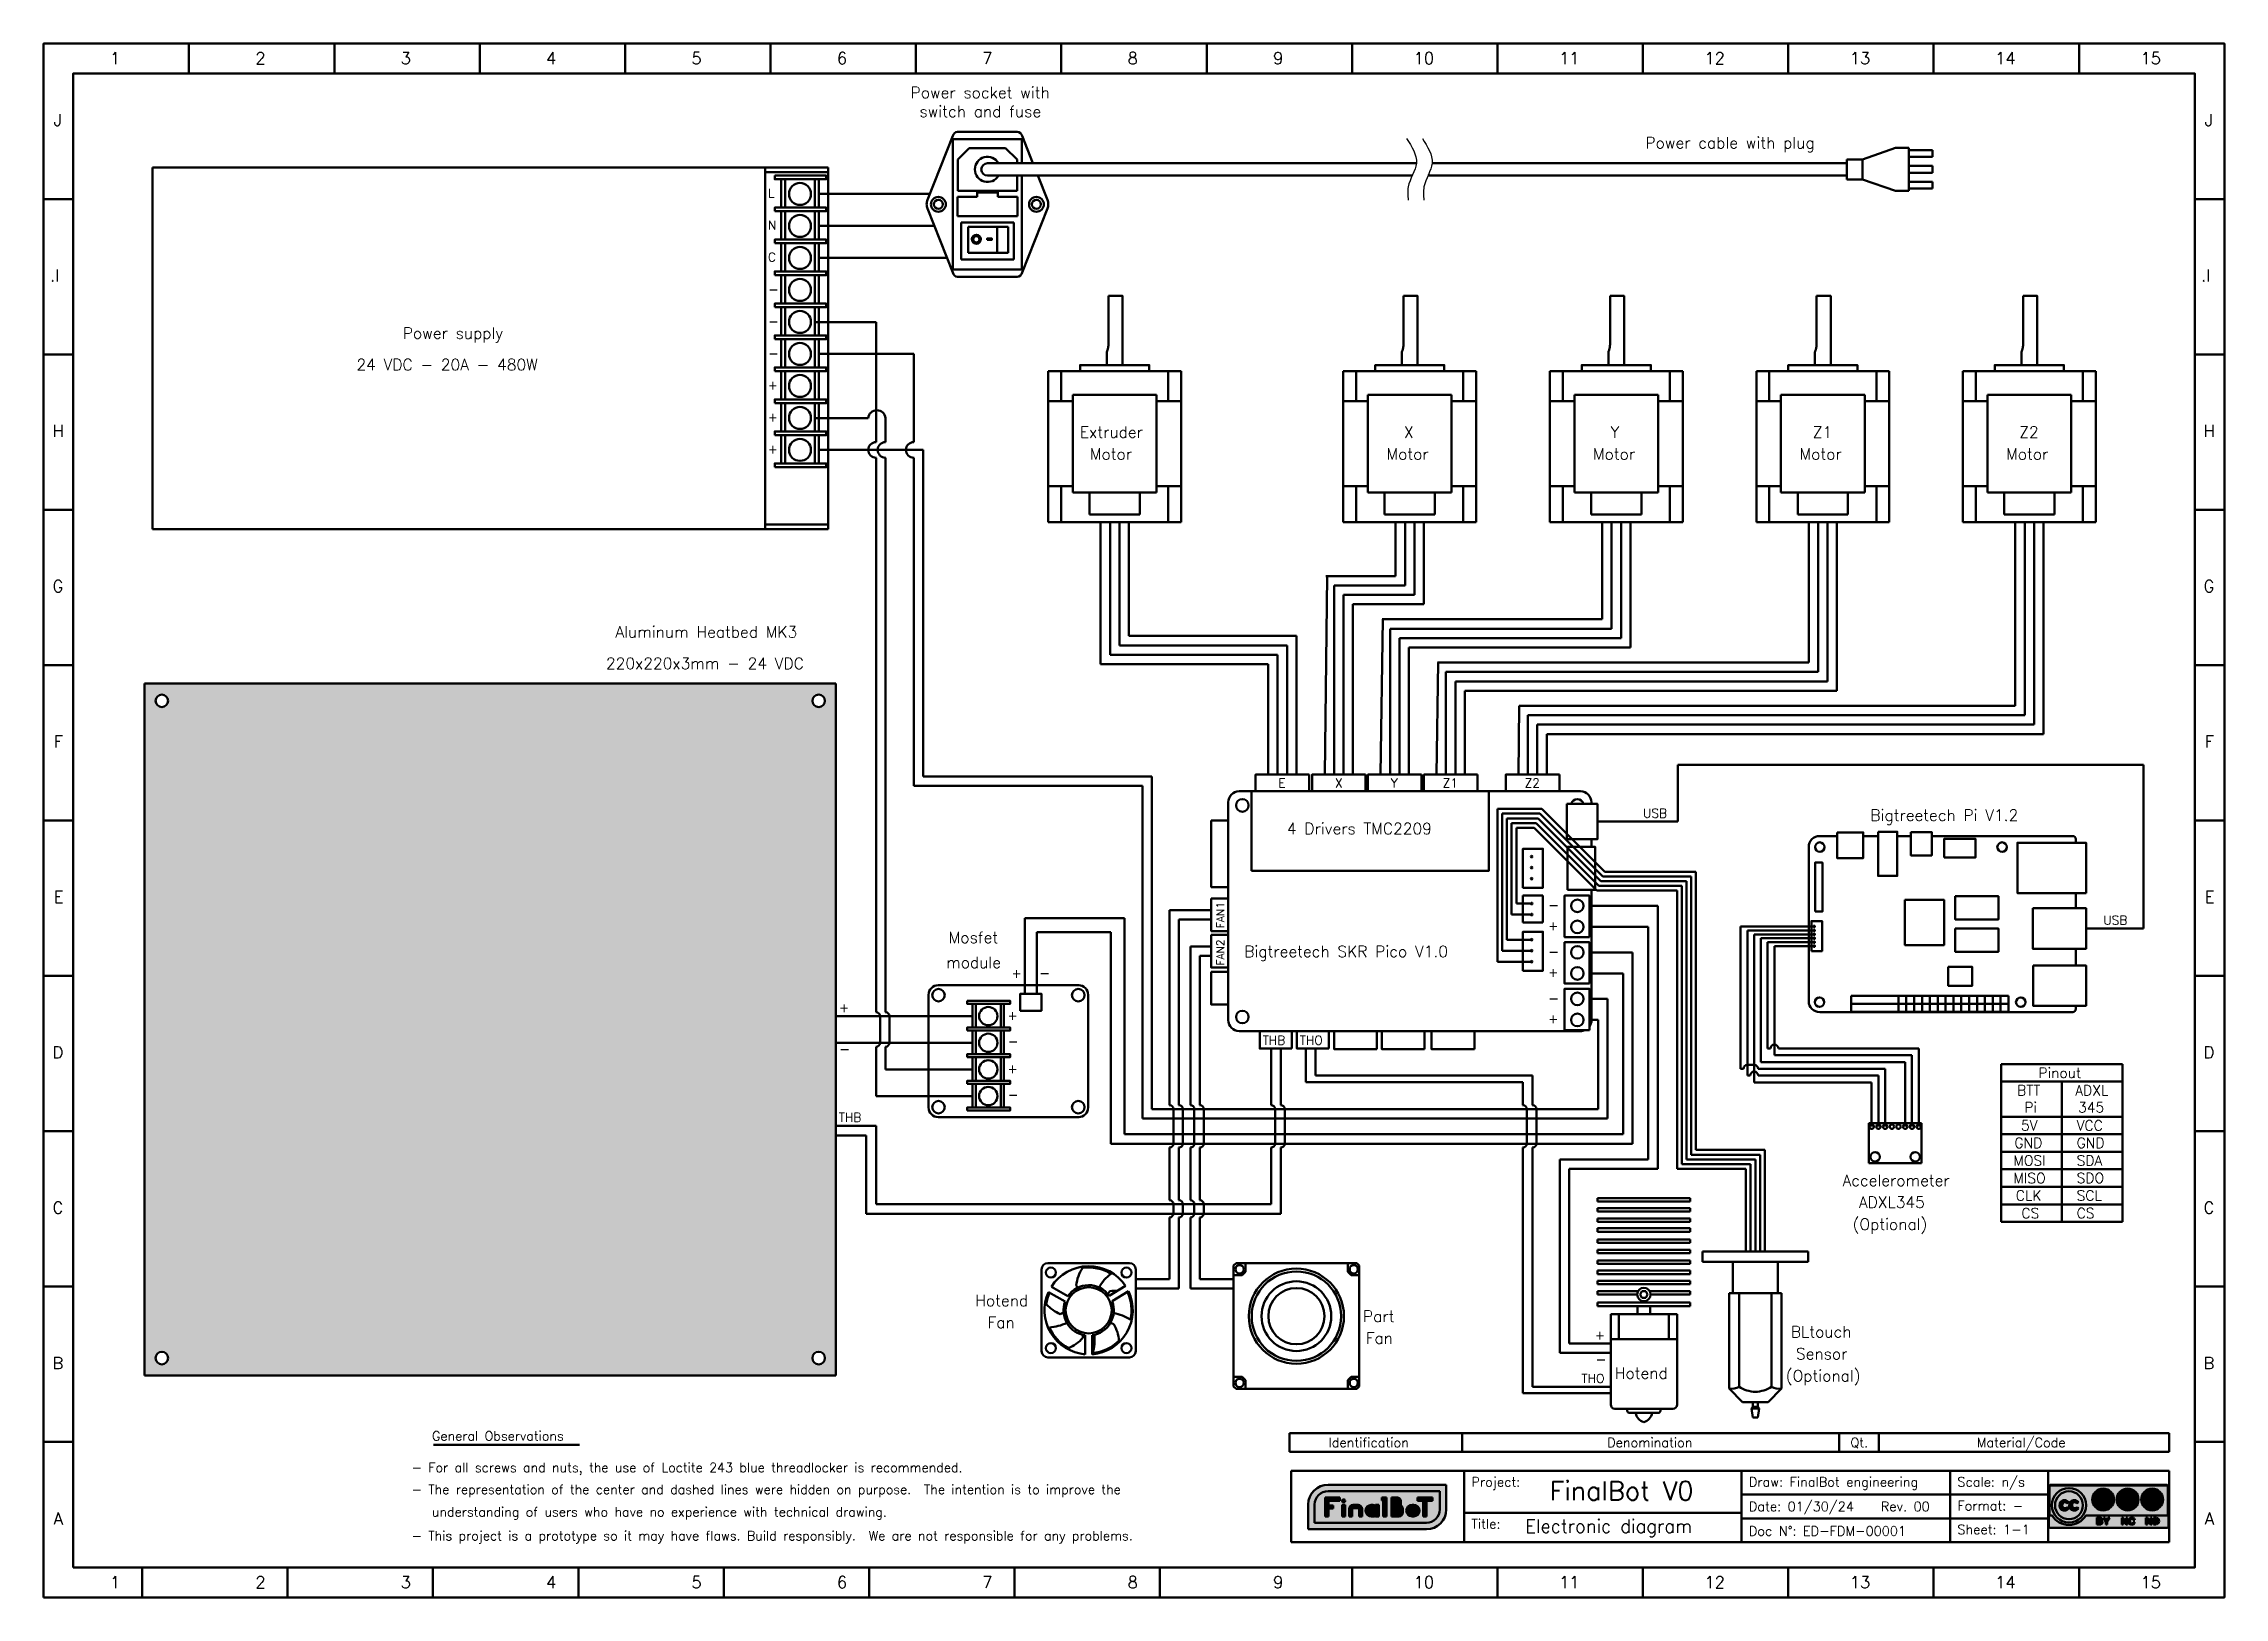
# Model space of a CAD drawing. Extents: x 22036 to 22729, y -7306 to -6812.
import ezdxf

# ---------------------------------------------------------------- set-up
doc = ezdxf.new("R2010")
doc.units = 0
for name, color, linetype, lineweight in [('Cooler', 7, 'Continuous', 50), ('Fixação e Transmissão', 5, 'Continuous', 50), ('Hotend', 4, 'Continuous', 50), ('Peças Usinadas', 120, 'Continuous', 50)]:
    doc.layers.add(name, color=color, linetype=linetype, lineweight=lineweight)
doc.layers.add('Cotas', color=90, linetype='Continuous')
doc.layers.add('Hachura', color=9, linetype='Continuous')
doc.layers.add('Motores', color=7, linetype='Continuous', lineweight=50, true_color=0x55ff00)
doc.styles.get("Standard").update_dxf_attribs({"font": 'romans.shx'})

msp = doc.modelspace()

# ---------------------------------------------------------------- texts
at = {"layer": 'Cotas'}
for s, height, p in [('1', 3.78, (22056.7, -6818.45)), ('2', 3.78, (22102.96, -6818.45)), ('3', 3.78, (22149.22, -6818.45)), ('4', 3.78, (22195.48, -6818.45)), ('5', 3.78, (22241.74, -6818.45)), ('6', 3.78, (22288, -6818.45)), ('7', 3.78, (22334.26, -6818.45)), ('8', 3.78, (22380.52, -6818.45)), ('9', 3.78, (22426.78, -6818.45)), ('10', 3.78, (22471.53, -6818.45)), ('11', 3.78, (22517.79, -6818.45)), ('12', 3.78, (22564.05, -6818.45)), ('13', 3.78, (22610.31, -6818.45)), ('14', 3.78, (22656.57, -6818.45)), ('15', 3.78, (22702.83, -6818.45)), ('J', 3.78, (22038.79, -6838.11)), ('J', 3.78, (22723.24, -6838.11)), ('L', 2.83, (22266.05, -6860.87)), ('N', 2.83, (22266.05, -6871.05)), ('C', 2.83, (22266.05, -6881.22)), ('.I', 3.78, (22037.65, -6887.52)), ('.I', 3.78, (22722.11, -6887.52)), ('+', 2.83, (22266.05, -6921.92)), ('+', 2.83, (22266.05, -6932.1)), ('H', 3.78, (22038.41, -6936.93)), ('H', 3.78, (22722.86, -6936.93)), ('+', 2.83, (22266.05, -6942.27)), ('G', 3.78, (22038.41, -6986.34)), ('G', 3.78, (22722.86, -6986.34)), ('F', 3.78, (22038.79, -7035.75)), ('F', 3.78, (22723.24, -7035.75)), ('E', 2.83, (22428.5, -7048.43)), ('X', 2.83, (22446.47, -7048.43)), ('Y', 2.83, (22464.27, -7048.43)), ('Z1', 2.835, (22480.76, -7048.43)), ('Z2', 2.835, (22506.81, -7048.43)), ('USB', 2.835, (22544.5, -7058.08)), ('E', 3.78, (22038.79, -7085.16)), ('E', 3.78, (22723.24, -7085.16)), ('+', 2.83, (22514.36, -7093.85)), ('USB', 2.835, (22690.97, -7092.07)), ('+', 2.83, (22343.6, -7108.96)), ('+', 2.83, (22514.36, -7108.65)), ('+', 2.83, (22288.69, -7119.89)), ('+', 2.83, (22342.34, -7122.39)), ('+', 2.83, (22514.36, -7123.45)), ('D', 3.78, (22038.41, -7134.57)), ('THB', 2.835, (22423.48, -7130.26)), ('THO', 2.835, (22435.28, -7130.26)), ('D', 3.78, (22722.86, -7134.57)), ('+', 2.83, (22342.34, -7139.35)), ('THB', 2.835, (22288.62, -7154.77)), ('C', 3.78, (22038.41, -7183.98)), ('C', 3.78, (22722.86, -7183.98)), ('+', 2.83, (22529.21, -7224.03)), ('B', 3.78, (22038.41, -7233.39)), ('B', 3.78, (22722.86, -7233.39)), ('THO', 2.835, (22524.95, -7237.82)), ('Identification', 3, (22444.42, -7258.26)), ('Denomination', 3, (22533.09, -7258.26)), ('Qt.', 3, (22610.49, -7258.26)), ('Material/Code', 3, (22650.69, -7258.26)), ('Project:', 3, (22489.89, -7270.8)), ('FinalBot V0', 6, (22514.81, -7275.12)), ('Draw: FinalBot engineering', 3, (22578.17, -7270.8)), ('Scale: n/s', 3, (22644.54, -7270.8)), ('A', 3.78, (22038.79, -7282.8)), ('Date: 01/30/24', 3, (22578.17, -7278.6)), ('Rev. 00', 3, (22620.17, -7278.6)), ('Format: -', 3, (22644.54, -7278.36)), ('A', 3.78, (22723.24, -7282.8)), ('Title:', 3, (22489.89, -7284.13)), ('Electronic diagram', 4.2, (22507.02, -7285.48)), ('Doc N°: ED-FDM-00001', 3, (22578.17, -7286.4)), ('Sheet: 1-1', 3, (22644.54, -7285.93)), ('1', 3.78, (22056.7, -7303.1)), ('2', 3.78, (22102.96, -7303.1)), ('3', 3.78, (22149.22, -7303.1)), ('4', 3.78, (22195.48, -7303.1)), ('5', 3.78, (22241.74, -7303.1)), ('6', 3.78, (22288, -7303.1)), ('7', 3.78, (22334.26, -7303.1)), ('8', 3.78, (22380.52, -7303.1)), ('9', 3.78, (22426.78, -7303.1)), ('10', 3.78, (22471.53, -7303.1)), ('11', 3.78, (22517.79, -7303.1)), ('12', 3.78, (22564.05, -7303.1)), ('13', 3.78, (22610.31, -7303.1)), ('14', 3.78, (22656.57, -7303.1)), ('15', 3.78, (22702.83, -7303.1))]:
    msp.add_text(s, height=height, dxfattribs=at).set_placement(p)
at = {"layer": 'Cotas', "color": 7}
for s, height, p in [('Power socket with', 3.6, (22311.45, -6829.28)), ('switch and fuse', 3.6, (22314.26, -6835.28)), ('Power cable with plug', 3.6, (22545.26, -6845.23)), ('Power supply', 3.6, (22149.87, -6905.79)), ('24 VDC - 20A - 480W', 3.6, (22135.13, -6915.79)), ('Extruder', 3.6, (22365.3, -6937.24)), ('X', 3.6, (22468.47, -6937.24)), ('Y', 3.6, (22534.19, -6937.24)), ('Z1', 3.6, (22598.52, -6937.24)), ('Z2', 3.6, (22664.24, -6937.24)), ('Motor', 3.6, (22368.49, -6944.2)), ('Motor', 3.6, (22462.87, -6944.2)), ('Motor', 3.6, (22528.59, -6944.2)), ('Motor', 3.6, (22594.31, -6944.2)), ('Motor', 3.6, (22660.03, -6944.2)), ('Aluminum Heatbed MK3', 3.6, (22217.53, -7000.8)), ('220x220x3mm - 24 VDC', 3.6, (22214.53, -7010.8)), ('Bigtreetech Pi V1.2', 3.6, (22616.84, -7059.09)), ('4 Drivers TMC2209', 3.6, (22431.18, -7063.34)), ('Mosfet', 3.6, (22323.58, -7097.93)), ('Bigtreetech SKR Pico V1.0', 3.6, (22417.63, -7102.41)), ('module', 3.6, (22322.78, -7105.93)), ('Pinout', 3.24, (22670.33, -7140.83)), ('BTT', 3.24, (22663.53, -7146.4)), ('ADXL', 3.24, (22682.03, -7146.4)), ('Pi', 3.24, (22665.83, -7151.8)), ('345', 3.24, (22682.93, -7151.8)), ('Accelerometer', 3.6, (22607.98, -7175.21)), ('ADXL345', 3.6, (22613.2, -7182.17)), ('(Optional)', 3.6, (22611.2, -7189.17)), ('Hotend', 3.6, (22332.04, -7213.43)), ('Part', 3.6, (22455.38, -7218.43)), ('Fan', 3.6, (22335.94, -7220.39)), ('Fan', 3.6, (22456.28, -7225.39)), ('BLtouch', 3.6, (22591.54, -7223.37)), ('Sensor', 3.6, (22593.18, -7230.32)), ('Hotend', 3.6, (22535.52, -7236.51)), ('(Optional)', 3.6, (22589.95, -7237.34))]:
    msp.add_text(s, height=height, dxfattribs=at).set_placement(p)
at = {"layer": 'Cotas'}
for s, p in [('FAN1', (22411.27, -7093.22)), ('FAN2', (22411.27, -7105.11))]:
    msp.add_text(s, height=2.5, rotation=90, dxfattribs=at).set_placement(p)
at = {"layer": 'Cotas', "color": 8}
for p in [(22662.67, -7163.12), (22682.47, -7163.12)]:
    msp.add_text('GND', height=3.24, dxfattribs=at).set_placement(p)
at = {"layer": 'Cotas', "color": 1}
for s, height, p in [('5V', 3.24, (22664.75, -7157.55)), ('VCC', 3.24, (22682.47, -7157.55)), ('General Observations', 2.9531, (22159.18, -7256.15)), ('- For all screws and nuts, the use of Loctite 243 blue threadlocker is recommended.', 2.9531, (22152.68, -7266.19)), ('- The representation of the center and dashed lines were hidden on purpose.  The intention is to improve the', 2.95312, (22152.68, -7273.17)), ('understanding of users who have no experience with technical drawing.', 2.9531, (22159.12, -7280.31)), ('- This project is a prototype so it may have flaws. Build responsibly.  We are not responsible for any problems.', 2.95312, (22152.68, -7287.89))]:
    msp.add_text(s, height=height, dxfattribs=at).set_placement(p)
at = {"layer": 'Cotas', "color": 2}
for s, p in [('MOSI', (22662.34, -7168.71)), ('SDA', (22682.47, -7168.7))]:
    msp.add_text(s, height=3.24, dxfattribs=at).set_placement(p)
at = {"layer": 'Cotas', "color": 3}
for s, p in [('MISO', (22662.34, -7174.29)), ('SDO', (22682.47, -7174.27))]:
    msp.add_text(s, height=3.24, dxfattribs=at).set_placement(p)
at = {"layer": 'Cotas', "color": 30}
for s, p in [('CLK', (22663.12, -7179.84)), ('SCL', (22682.47, -7179.84))]:
    msp.add_text(s, height=3.24, dxfattribs=at).set_placement(p)
at = {"layer": 'Cotas', "color": 5}
for p in [(22664.9, -7185.44), (22682.47, -7185.42)]:
    msp.add_text('CS', height=3.24, dxfattribs=at).set_placement(p)

# ---------------------------------------------------------------- blocks, each defined once
blk = doc.blocks.new('BLTOUCH ')
at = {"layer": 'Fixação e Transmissão'}
for p, q in [((-3.92, 21.29), (-16.64, 21.29)), ((-16.64, 21.29), (-16.64, 18.79)), ((-3.92, 21.29), (8.8, 21.29)), ((8.8, 21.29), (8.8, 18.79)), ((-16.64, 18.79), (-3.92, 18.79)), ((-9.31, 18.79), (-9.31, 11.29)), ((8.8, 18.79), (-3.92, 18.79)), ((1.47, 18.79), (1.47, 11.29)), ((-10.19, 11.29), (-3.92, 11.29)), ((-10.19, 11.29), (-10.19, -11.72)), ((-7.84, 11.29), (-7.84, -11.29)), ((2.35, 11.29), (-3.92, 11.29)), ((0, 11.29), (0, -11.29)), ((2.35, 11.29), (2.35, -11.72)), ((-10.19, -11.72), (-7.02, -15.01)), ((-3.92, -15.01), (-7.02, -15.01)), ((-4.56, -16.08), (-4.56, -15.01)), ((-3.92, -15.01), (-0.82, -15.01)), ((-3.28, -16.08), (-3.28, -15.01)), ((2.35, -11.72), (-0.82, -15.01)), ((-4.88, -16.5), (-4.56, -16.08)), ((-4.53, -18.71), (-4.88, -16.5)), ((-4.88, -16.5), (-3.92, -16.5)), ((-4.56, -16.08), (-3.92, -16.08)), ((-3.92, -18.71), (-4.53, -18.71)), ((-3.28, -16.08), (-3.92, -16.08)), ((-2.96, -16.5), (-3.92, -16.5)), ((-3.92, -18.71), (-3.31, -18.71)), ((-3.31, -18.71), (-2.96, -16.5)), ((-2.96, -16.5), (-3.28, -16.08))]:
    blk.add_line(p, q, dxfattribs=at)
for centre, radius, start, end in [((-9.62, -8.25), 3.52, 260.5701, 300.2756), ((-3.43, -4.19), 8.36, 238.1298, 266.6301), ((-4.41, -4.19), 8.36, 273.3699, 301.8702), ((1.78, -8.25), 3.52, 239.7244, 279.4299)]:
    blk.add_arc(centre, radius, start, end, dxfattribs=at)
blk = doc.blocks.new('Logo FinalBot')
at = {"layer": 'Peças Usinadas'}
h = blk.add_hatch(color=160, dxfattribs=at)
h.dxf.hatch_style = 1
h.paths.add_polyline_path([(20.07, -3.68), (20.07, 4.02), (-16.79, 4.02, 0.414214), (-22.99, -2.18), (-22.99, -9.88), (13.87, -9.88, 0.414214), (20.07, -3.68)])
h.paths.add_polyline_path([(-16.79, 2.02), (18.07, 2.02), (18.07, -3.68, -0.414214), (13.87, -7.88), (-20.99, -7.88), (-20.99, -2.18, -0.414214), (-16.79, 2.02)], flags=16)
h.paths.add_polyline_path([(-17.68, 0.02), (-13.16, 0.02), (-13.16, -0.98), (-16.68, -0.98), (-16.68, -2.43), (-15.18, -2.43), (-15.18, -3.43), (-16.68, -3.43), (-16.68, -5.88), (-17.68, -5.88), (-17.68, 0.02)], flags=0)
h.paths.add_polyline_path([(0, 0), (1.39, 0), (1.39, -5.9), (0.39, -5.9), (0.39, -0.93), (0, -0.93), (0, 0)], flags=0)
h.paths.add_polyline_path([(-11.45, -1.02, -1), (-12.45, -1.02, -1), (-11.45, -1.02)], flags=0)
h.paths.add_polyline_path([(2.96, 0.02), (4.68, 0.02, -0.004522), (4.7, 0.02, -0.411567), (5.9, -1.2), (5.9, -1.97, -0.084636), (5.83, -2.4, -0.287129), (6.56, -3.57), (6.56, -4.58, -0.414214), (5.26, -5.88), (2.96, -5.88), (2.96, 0.02)], flags=0)
h.paths.add_polyline_path([(-12.45, -2.27), (-11.45, -2.27), (-11.45, -5.88), (-12.45, -5.88), (-12.45, -2.27)], flags=0)
h.paths.add_polyline_path([(-10.25, -3.57, -0.414214), (-8.95, -2.27), (-7.45, -2.27, -0.414213), (-6.15, -3.57), (-6.15, -5.88), (-7.15, -5.88), (-7.15, -3.57, 0.414214), (-7.45, -3.27), (-8.95, -3.27, 0.414214), (-9.25, -3.57), (-9.25, -5.88), (-10.25, -5.88), (-10.25, -3.57)], flags=0)
h.paths.add_polyline_path([(-5.11, -4.09, -0.414214), (-3.31, -2.29), (-2.81, -2.29, -0.11565), (-2.01, -2.48), (-2.01, -2.29), (-1.01, -2.29), (-1.01, -5.9), (-2.01, -5.9), (-2.01, -5.71, -0.114336), (-2.8, -5.9), (-3.3, -5.9, -0.411757), (-5.11, -4.09)], flags=0)
h.paths.add_polyline_path([(-4.11, -4.09, -0.414214), (-3.31, -3.29), (-2.81, -3.29, -0.414213), (-2.01, -4.09), (-2.01, -4.21, -0.37241), (-2.8, -4.9), (-3.3, -4.9, -0.40873), (-4.11, -4.09)], flags=0)
h.paths.add_polyline_path([(3.96, -3.27), (5.26, -3.27, -0.414214), (5.56, -3.57), (5.56, -4.58, -0.414214), (5.26, -4.88), (3.96, -4.88), (3.96, -3.27)], flags=0)
h.paths.add_polyline_path([(7.6, -4.07, -0.414214), (9.4, -2.27), (9.92, -2.27, -0.414214), (11.72, -4.07, -0.411757), (9.91, -5.87), (9.41, -5.87, -0.411757), (7.6, -4.07)], flags=0)
h.paths.add_polyline_path([(8.6, -4.07, -0.414214), (9.4, -3.27), (9.92, -3.27, -0.414214), (10.72, -4.07, -0.40873), (9.91, -4.87), (9.41, -4.87, -0.40873), (8.6, -4.07)], flags=0)
h.paths.add_polyline_path([(3.96, -0.98), (4.68, -0.98, -0.007603), (4.69, -0.98, -0.003081), (4.69, -0.98, -0.407969), (4.9, -1.2), (4.9, -1.97, -0.414214), (4.6, -2.27), (3.96, -2.27), (3.96, -0.98)], flags=0)
h = blk.add_hatch(color=7, dxfattribs=at)
h.dxf.hatch_style = 1
h.paths.add_polyline_path([(18.07, 2.02), (-16.79, 2.02, 0.414214), (-20.99, -2.18), (-20.99, -7.88), (13.87, -7.88, 0.414214), (18.07, -3.68), (18.07, 2.02)])
h.paths.add_polyline_path([(-17.68, 0.02), (-13.16, 0.02), (-13.16, -0.98), (-16.68, -0.98), (-16.68, -2.43), (-15.18, -2.43), (-15.18, -3.43), (-16.68, -3.43), (-16.68, -5.88), (-17.68, -5.88), (-17.68, 0.02)], flags=16)
h.paths.add_polyline_path([(-12.45, -2.27), (-11.45, -2.27), (-11.45, -5.88), (-12.45, -5.88), (-12.45, -2.27)], flags=16)
h.paths.add_polyline_path([(-8.95, -2.27), (-7.45, -2.27, -0.414213), (-6.15, -3.57), (-6.15, -5.88), (-7.15, -5.88), (-7.15, -3.57, 0.414214), (-7.45, -3.27), (-8.95, -3.27, 0.414214), (-9.25, -3.57), (-9.25, -5.88), (-10.25, -5.88), (-10.25, -3.57, -0.414214), (-8.95, -2.27)], flags=16)
h.paths.add_polyline_path([(-3.31, -2.29), (-2.81, -2.29, -0.11565), (-2.01, -2.48), (-2.01, -2.29), (-1.01, -2.29), (-1.01, -5.9), (-2.01, -5.9), (-2.01, -5.71, -0.114336), (-2.8, -5.9), (-3.3, -5.9, -0.411757), (-5.11, -4.09, -0.414214), (-3.31, -2.29)], flags=16)
h.paths.add_polyline_path([(-3.31, -3.29), (-2.81, -3.29, -0.414213), (-2.01, -4.09), (-2.01, -4.21, -0.37241), (-2.8, -4.9), (-3.3, -4.9, -0.40873), (-4.11, -4.09, -0.414214), (-3.31, -3.29)], flags=0)
h.paths.add_polyline_path([(0.39, -0.93), (0, -0.93), (0, 0), (1.39, 0), (1.39, -5.9), (0.39, -5.9), (0.39, -0.93)], flags=16)
h.paths.add_polyline_path([(2.96, 0.02), (4.68, 0.02, -0.004522), (4.7, 0.02, -0.411567), (5.9, -1.2), (5.9, -1.97, -0.084636), (5.83, -2.4, -0.287129), (6.56, -3.57), (6.56, -4.58, -0.414214), (5.26, -5.88), (2.96, -5.88), (2.96, 0.02)], flags=16)
h.paths.add_polyline_path([(3.96, -3.27), (5.26, -3.27, -0.414214), (5.56, -3.57), (5.56, -4.58, -0.414214), (5.26, -4.88), (3.96, -4.88), (3.96, -3.27)], flags=0)
h.paths.add_polyline_path([(9.4, -2.27), (9.92, -2.27, -0.414214), (11.72, -4.07, -0.411757), (9.91, -5.87), (9.41, -5.87, -0.411757), (7.6, -4.07, -0.414214), (9.4, -2.27)], flags=16)
h.paths.add_polyline_path([(9.4, -3.27), (9.92, -3.27, -0.414214), (10.72, -4.07, -0.40873), (9.91, -4.87), (9.41, -4.87, -0.40873), (8.6, -4.07, -0.414214), (9.4, -3.27)], flags=0)
h.paths.add_polyline_path([(12.92, -0.98), (11.87, -0.98), (11.07, -0.98), (11.07, 0.02), (15.77, 0.02), (15.77, -0.98), (13.92, -0.98), (13.92, -5.87), (12.92, -5.87), (12.92, -0.98)], flags=16)
h.paths.add_polyline_path([(-11.45, -1.02, -1), (-12.45, -1.02, -1), (-11.45, -1.02)], flags=16)
h.paths.add_polyline_path([(3.96, -0.98), (4.68, -0.98, -0.007603), (4.69, -0.98, -0.003081), (4.69, -0.98, -0.407969), (4.9, -1.2), (4.9, -1.97, -0.414214), (4.6, -2.27), (3.96, -2.27), (3.96, -0.98)], flags=0)
h = blk.add_hatch(color=160, dxfattribs=at)
h.dxf.hatch_style = 1
h.paths.add_polyline_path([(-15.18, -2.43), (-16.68, -2.43), (-16.68, -0.98), (-13.16, -0.98), (-13.16, 0.02), (-17.68, 0.02), (-17.68, -5.88), (-16.68, -5.88), (-16.68, -3.43), (-15.18, -3.43), (-15.18, -2.43)])
h = blk.add_hatch(color=160, dxfattribs=at)
h.dxf.hatch_style = 1
h.paths.add_polyline_path([(1.39, 0), (0, 0), (0, -0.93), (0.39, -0.93), (0.39, -5.9), (1.39, -5.9), (1.39, 0)])
h = blk.add_hatch(color=160, dxfattribs=at)
h.dxf.hatch_style = 1
h.paths.add_polyline_path([(6.56, -4.58), (6.56, -3.57, 0.287129), (5.83, -2.4, 0.084636), (5.9, -1.97), (5.9, -1.2, 0.411567), (4.7, 0.02), (4.68, 0.02), (2.96, 0.02), (2.96, -5.88), (5.26, -5.88, 0.414213), (6.56, -4.58)])
h.paths.add_polyline_path([(3.96, -0.98), (4.68, -0.98, -0.007603), (4.69, -0.98, -0.003081), (4.69, -0.98, -0.407969), (4.9, -1.2), (4.9, -1.97, -0.414214), (4.6, -2.27), (3.96, -2.27), (3.96, -0.98)], flags=16)
h.paths.add_polyline_path([(3.96, -3.27), (5.26, -3.27, -0.414214), (5.56, -3.57), (5.56, -4.58, -0.414214), (5.26, -4.88), (3.96, -4.88), (3.96, -3.27)], flags=16)
h = blk.add_hatch(color=160, dxfattribs=at)
h.dxf.hatch_style = 1
h.paths.add_polyline_path([(15.77, 0.02), (11.07, 0.02), (11.07, -0.98), (12.92, -0.98), (12.92, -5.87), (13.92, -5.87), (13.92, -0.98), (15.77, -0.98), (15.77, 0.02)])
h = blk.add_hatch(color=160, dxfattribs=at)
h.dxf.hatch_style = 1
h.paths.add_polyline_path([(-11.45, -1.02, 1), (-12.45, -1.02, 1), (-11.45, -1.02)])
h = blk.add_hatch(color=160, dxfattribs=at)
h.dxf.hatch_style = 1
h.paths.add_polyline_path([(-11.45, -2.27), (-12.45, -2.27), (-12.45, -5.88), (-11.45, -5.88), (-11.45, -2.27)])
h = blk.add_hatch(color=160, dxfattribs=at)
h.dxf.hatch_style = 1
h.paths.add_polyline_path([(-7.45, -2.27), (-8.95, -2.27, 0.414214), (-10.25, -3.57), (-10.25, -5.88), (-9.25, -5.88), (-9.25, -3.57, -0.414214), (-8.95, -3.27), (-7.45, -3.27, -0.414213), (-7.15, -3.57), (-7.15, -5.88), (-6.15, -5.88), (-6.15, -3.57, 0.414214), (-7.45, -2.27)])
h = blk.add_hatch(color=160, dxfattribs=at)
h.dxf.hatch_style = 1
h.paths.add_polyline_path([(-1.01, -2.29), (-2.01, -2.29), (-2.01, -2.48, 0.11565), (-2.81, -2.29), (-3.31, -2.29, 0.414214), (-5.11, -4.09, 0.411757), (-3.3, -5.9), (-2.8, -5.9, 0.114336), (-2.01, -5.71), (-2.01, -5.9), (-1.01, -5.9), (-1.01, -2.29)])
h.paths.add_polyline_path([(-4.11, -4.09, -0.414214), (-3.31, -3.29), (-2.81, -3.29, -0.414214), (-2.01, -4.09), (-2.01, -4.21, -0.37241), (-2.8, -4.9), (-3.3, -4.9, -0.40873), (-4.11, -4.09)], flags=16)
h = blk.add_hatch(color=7, dxfattribs=at)
h.dxf.hatch_style = 1
h.paths.add_polyline_path([(-2.81, -3.29), (-3.31, -3.29, 0.414214), (-4.11, -4.09, 0.40873), (-3.3, -4.9), (-2.8, -4.9, 0.372409), (-2.01, -4.21), (-2.01, -4.09, 0.414214), (-2.81, -3.29)])
h = blk.add_hatch(color=7, dxfattribs=at)
h.dxf.hatch_style = 1
h.paths.add_polyline_path([(4.9, -1.2, 0.407969), (4.69, -0.98), (4.68, -0.98), (3.96, -0.98), (3.96, -2.27), (4.6, -2.27, 0.414214), (4.9, -1.97), (4.9, -1.2)])
h = blk.add_hatch(color=7, dxfattribs=at)
h.dxf.hatch_style = 1
h.paths.add_polyline_path([(5.56, -3.57, 0.414214), (5.26, -3.27), (3.96, -3.27), (3.96, -4.88), (5.26, -4.88, 0.414214), (5.56, -4.58), (5.56, -3.57)])
h = blk.add_hatch(color=160, dxfattribs=at)
h.dxf.hatch_style = 1
h.paths.add_polyline_path([(11.72, -4.07, 0.414214), (9.92, -2.27), (9.4, -2.27, 0.414214), (7.6, -4.07, 0.411757), (9.41, -5.87), (9.91, -5.87, 0.411757), (11.72, -4.07)])
h.paths.add_polyline_path([(8.6, -4.07, -0.414214), (9.4, -3.27), (9.92, -3.27, -0.414214), (10.72, -4.07, -0.40873), (9.91, -4.87), (9.41, -4.87, -0.40873), (8.6, -4.07)], flags=16)
h = blk.add_hatch(color=7, dxfattribs=at)
h.dxf.hatch_style = 1
h.paths.add_polyline_path([(9.92, -3.27), (9.4, -3.27, 0.414214), (8.6, -4.07, 0.40873), (9.41, -4.87), (9.91, -4.87, 0.40873), (10.72, -4.07, 0.414214), (9.92, -3.27)])
at = {"layer": 'Peças Usinadas', "color": 160}
for p, q in [((-17.68, 0.02), (-13.16, 0.02)), ((-17.68, -5.88), (-17.68, 0.02)), ((20.07, 4.02), (-16.79, 4.02)), ((18.07, 2.02), (-16.79, 2.02)), ((-13.16, -0.98), (-13.16, 0.02)), ((0, 0), (1.39, 0)), ((0, 0), (0, -0.93)), ((1.39, -5.9), (1.39, 0)), ((4.7, 0.02), (2.96, 0.02)), ((2.96, -5.88), (2.96, 0.02)), ((11.07, 0.02), (15.77, 0.02)), ((11.07, -0.98), (11.07, 0.02)), ((11.07, 0.02), (15.77, 0.02)), ((11.07, -0.98), (11.07, 0.02)), ((15.77, -0.98), (15.77, 0.02)), ((15.77, 0.02), (15.77, -0.98)), ((18.07, -3.68), (18.07, 2.02)), ((20.07, -3.68), (20.07, 4.02)), ((-22.99, -2.18), (-22.99, -9.88)), ((-20.99, -2.18), (-20.99, -7.88)), ((-17.68, -5.88), (-16.68, -5.88)), ((-16.68, -2.43), (-16.68, -0.98)), ((-16.68, -0.98), (-13.16, -0.98)), ((-16.68, -2.43), (-15.18, -2.43)), ((-16.68, -3.43), (-15.18, -3.43)), ((-16.68, -5.88), (-16.68, -3.43)), ((-15.18, -3.43), (-15.18, -2.43)), ((-12.45, -2.27), (-11.45, -2.27)), ((-12.45, -5.88), (-12.45, -2.27)), ((-12.45, -5.88), (-11.45, -5.88)), ((-11.45, -5.88), (-11.45, -2.27)), ((-10.25, -5.88), (-10.25, -3.57)), ((-10.25, -5.88), (-9.25, -5.88)), ((-9.25, -5.88), (-9.25, -3.57)), ((-8.95, -2.27), (-7.45, -2.27)), ((-8.95, -3.27), (-7.45, -3.27)), ((-7.15, -5.88), (-7.15, -3.57)), ((-7.15, -5.88), (-6.15, -5.88)), ((-6.15, -5.88), (-6.15, -3.57)), ((-3.31, -2.29), (-2.81, -2.29)), ((-3.31, -3.29), (-2.81, -3.29)), ((-3.3, -4.9), (-2.8, -4.9)), ((-3.3, -5.9), (-2.8, -5.9)), ((-2.01, -2.48), (-2.01, -2.29)), ((-1.01, -2.29), (-2.01, -2.29)), ((-2.01, -4.21), (-2.01, -4.09)), ((-2.01, -5.9), (-2.01, -5.71)), ((-1.01, -5.9), (-2.01, -5.9)), ((-1.01, -5.9), (-1.01, -2.29)), ((0.39, -0.93), (0, -0.93)), ((0.39, -5.9), (0.39, -0.93)), ((0.39, -5.9), (1.39, -5.9)), ((2.96, -5.88), (5.26, -5.88)), ((4.7, -0.98), (3.96, -0.98)), ((3.96, -2.27), (3.96, -0.98)), ((3.96, -2.27), (4.6, -2.27)), ((3.96, -4.88), (3.96, -3.27)), ((3.96, -3.27), (5.26, -3.27)), ((3.96, -4.88), (5.26, -4.88)), ((4.9, -1.2), (4.9, -1.97)), ((5.56, -4.58), (5.56, -3.57)), ((5.9, -1.2), (5.9, -1.97)), ((6.56, -4.58), (6.56, -3.57)), ((9.4, -2.27), (9.92, -2.27)), ((9.4, -3.27), (9.92, -3.27)), ((9.41, -4.87), (9.91, -4.87)), ((9.41, -5.87), (9.91, -5.87)), ((12.92, -0.98), (11.07, -0.98)), ((11.87, -0.98), (13.72, -0.98)), ((12.92, -5.87), (12.92, -0.98)), ((12.92, -5.87), (12.92, -0.98)), ((12.92, -5.87), (13.92, -5.87)), ((13.92, -5.87), (12.92, -5.87)), ((13.92, -0.98), (15.77, -0.98)), ((13.92, -5.87), (13.92, -0.98)), ((13.92, -0.98), (13.92, -5.87)), ((15.77, -0.98), (13.92, -0.98)), ((-22.99, -9.88), (13.87, -9.88)), ((-20.99, -7.88), (13.87, -7.88))]:
    blk.add_line(p, q, dxfattribs=at)
blk.add_circle((-11.95, -1.02), 0.5, dxfattribs=at)
for centre, radius, start, end in [((-16.79, -2.18), 6.2, 90, 180), ((-16.79, -2.18), 4.2, 90, 180), ((4.69, -1.2), 1.22, 0, 91.22431), ((-8.95, -3.57), 1.3, 90, 180), ((-8.95, -3.57), 0.299, 90, 180), ((-7.45, -3.57), 1.3, 360, 90), ((-7.45, -3.57), 0.299, 0, 90), ((-3.31, -4.09), 1.8, 90, 180), ((-3.3, -4.08), 1.81, 180.29378, 269.81272), ((-3.31, -4.09), 0.8, 90, 180), ((-3.3, -4.08), 0.814, 180.65663, 269.58188), ((-2.81, -4.09), 1.8, 63.6122, 90), ((-2.81, -4.09), 0.8, 0, 90), ((-2.8, -4.1), 0.8, 270, 351.70334), ((-2.8, -4.1), 1.8, 270, 296.09067), ((4.6, -1.97), 0.3, 270, 360), ((4.69, -1.2), 0.218, 360, 91.22431), ((4.69, -1.2), 0.218, 360, 89.48185), ((5.26, -3.57), 0.3, 0, 90), ((5.26, -4.58), 1.3, 270, 360), ((5.26, -4.58), 0.3, 270, 360), ((4.6, -1.97), 1.3, 340.64895, 360), ((5.26, -3.57), 1.3, 360, 64.08115), ((5.26, -3.57), 1.3, 360, 64.08115), ((9.4, -4.07), 1.8, 90, 180), ((9.42, -4.06), 1.81, 180.29378, 269.81272), ((9.4, -4.07), 0.8, 90, 180), ((9.42, -4.06), 0.814, 180.65663, 269.58188), ((9.91, -4.06), 0.814, 270.41812, 359.34337), ((9.91, -4.06), 1.81, 270.18728, 359.70622), ((9.92, -4.07), 1.8, 0, 90), ((9.92, -4.07), 0.8, 0, 90), ((13.87, -3.68), 6.2, 270, 360), ((13.87, -3.68), 4.2, 270, 360)]:
    blk.add_arc(centre, radius, start, end, dxfattribs=at)

# ---------------------------------------------------------------- hatches: boundary and pattern name
at = {"layer": 'Peças Usinadas', "transparency": 33554462}
h = msp.add_hatch(color=30, dxfattribs=at)
h.dxf.hatch_style = 1
h.paths.add_polyline_path([(22287.7, -7015.41), (22067.7, -7015.41), (22067.7, -7235.41), (22287.7, -7235.41), (22287.7, -7015.41)])
h.paths.add_polyline_path([(22075.2, -7020.91, -1), (22071.2, -7020.91, -1), (22075.2, -7020.91)], flags=16)
h.paths.add_polyline_path([(22284.2, -7020.91, -1), (22280.2, -7020.91, -1), (22284.2, -7020.91)], flags=16)
h.paths.add_polyline_path([(22075.2, -7229.91, -1), (22071.2, -7229.91, -1), (22075.2, -7229.91)], flags=16)
h.paths.add_polyline_path([(22284.2, -7229.91, -1), (22280.2, -7229.91, -1), (22284.2, -7229.91)], flags=16)
at = {"layer": 'Peças Usinadas'}
h = msp.add_hatch(color=252, dxfattribs=at)
h.dxf.hatch_style = 1
h.paths.add_polyline_path([(22711.72, -7270.7, 0.414214), (22711.28, -7270.26), (22674.05, -7270.26, 0.414214), (22673.61, -7270.7), (22673.61, -7283.44, 0.414214), (22674.05, -7283.88), (22711.28, -7283.88, 0.414214), (22711.72, -7283.44), (22711.72, -7270.7)])
h.paths.add_polyline_path([(22674.69, -7279.96), (22673.8, -7279.96), (22673.8, -7270.7, -0.414214), (22674.05, -7270.45), (22711.28, -7270.45, -0.414214), (22711.53, -7270.7), (22711.53, -7279.96), (22685.4, -7279.96, -0.563159), (22674.69, -7279.96)], flags=16)
h.paths.add_polyline_path([(22674.57, -7276.71, -1), (22685.51, -7276.71, -1), (22674.57, -7276.71)], flags=0)
h.paths.add_polyline_path([(22688.9, -7280.65), (22690.13, -7280.65, -0.661969), (22690.39, -7281.65, -0.788457), (22690.15, -7282.81), (22688.9, -7282.81), (22688.9, -7280.65)], flags=16)
h.paths.add_polyline_path([(22691.01, -7280.74), (22691.5, -7280.74), (22692.01, -7281.58), (22692.51, -7280.74), (22693, -7280.74), (22692.24, -7282), (22692.24, -7282.86), (22692.01, -7282.86), (22691.77, -7282.86), (22691.77, -7282), (22691.01, -7280.74)], flags=16)
h.paths.add_polyline_path([(22696.81, -7280.7), (22697.29, -7280.7), (22698.21, -7282.04), (22698.21, -7280.7), (22698.69, -7280.7), (22698.69, -7282.8), (22698.21, -7282.8), (22697.29, -7281.46), (22697.29, -7282.82), (22696.81, -7282.82), (22696.81, -7280.7)], flags=16)
h.paths.add_polyline_path([(22699.07, -7281.34, -0.213732), (22699.72, -7280.68, -0.134698), (22700.34, -7280.68, -0.397759), (22700.96, -7281.43), (22700.49, -7281.43, 0.6511), (22699.59, -7281.21, 0.22418), (22699.55, -7282.17, 0.699149), (22700.49, -7282.14), (22700.96, -7282.14, -0.390337), (22700.05, -7282.9, -0.329081), (22699.07, -7282.24, -0.166195), (22699.07, -7281.34)], flags=16)
h.paths.add_polyline_path([(22704.53, -7280.7), (22705.01, -7280.7), (22705.94, -7282.04), (22705.94, -7280.7), (22706.42, -7280.7), (22706.42, -7282.8), (22705.94, -7282.8), (22705.01, -7281.46), (22705.01, -7282.82), (22704.53, -7282.82), (22704.53, -7280.7)], flags=16)
h.paths.add_polyline_path([(22706.9, -7280.7), (22707.83, -7280.7, -0.863396), (22707.83, -7282.8), (22706.9, -7282.8), (22706.9, -7280.7)], flags=16)
h.paths.add_polyline_path([(22707.26, -7281.04), (22707.84, -7281.04, -0.611418), (22707.84, -7282.49), (22707.26, -7282.49), (22707.26, -7281.04)], flags=0)
h.paths.add_polyline_path([(22689.41, -7281.04), (22689.95, -7281.04, -0.888745), (22689.95, -7281.53), (22689.41, -7281.53), (22689.41, -7281.04)], flags=0)
h.paths.add_polyline_path([(22689.41, -7281.96), (22690.03, -7281.96, -0.888745), (22690.03, -7282.45), (22689.41, -7282.45), (22689.41, -7281.96)], flags=0)
h.paths.add_polyline_path([(22684.48, -7276.71, -1), (22675.6, -7276.71, -1), (22684.48, -7276.71)], flags=0)
h.paths.add_polyline_path([(22694.37, -7274.91, -1), (22687.43, -7274.91, -1), (22694.37, -7274.91)], flags=0)
h.paths.add_polyline_path([(22693.83, -7274.91, -1), (22687.97, -7274.91, -1), (22693.83, -7274.91)], flags=0)
h.paths.add_polyline_path([(22690.12, -7274.15, -0.414214), (22690.32, -7273.95), (22690.9, -7273.95), (22691.48, -7273.95, -0.414213), (22691.68, -7274.15), (22691.68, -7275.59), (22691.24, -7275.59), (22691.24, -7277.05), (22690.9, -7277.05), (22690.55, -7277.05), (22690.55, -7275.59), (22690.12, -7275.59), (22690.12, -7274.15)], flags=0)
h.paths.add_polyline_path([(22702.17, -7274.91, -1), (22695.23, -7274.91, -1), (22702.17, -7274.91)], flags=0)
h.paths.add_polyline_path([(22695.99, -7273.79), (22697.9, -7274.67, 0.109981), (22699.3, -7275.39, -0.673703), (22699.4, -7275.74, -0.259108), (22698.02, -7275.77), (22697.75, -7276.07, 0.155874), (22698.63, -7276.44), (22698.63, -7276.92), (22698.87, -7276.92), (22698.87, -7276.45, 0.142846), (22699.7, -7276.15, 0.147289), (22700.01, -7275.63), (22701.31, -7276.23, -0.962523), (22695.99, -7273.79)], flags=0)
h.paths.add_polyline_path([(22698.57, -7273.86, -0.154068), (22699.4, -7273.93), (22699.67, -7273.63, 0.096441), (22698.87, -7273.35), (22698.87, -7272.83), (22698.63, -7272.83), (22698.63, -7273.33, 0.305146), (22697.69, -7274.03), (22696.22, -7273.35, -0.876811), (22701.5, -7275.77), (22698.5, -7274.38, -0.730169), (22698.57, -7273.86)], flags=0)
h.paths.add_polyline_path([(22709.97, -7274.91, -1), (22703.03, -7274.91, -1), (22709.97, -7274.91)], flags=0)
h.paths.add_polyline_path([(22709.43, -7274.91, -1), (22703.57, -7274.91, -1), (22709.43, -7274.91)], flags=0)
h.paths.add_polyline_path([(22705.38, -7274.16), (22707.84, -7274.16), (22707.84, -7274.63), (22705.38, -7274.63), (22705.38, -7274.16)], flags=0)
h.paths.add_polyline_path([(22679.97, -7275.77), (22679.36, -7276.12, 0.450891), (22678.13, -7275.92, 0.349848), (22678.24, -7277.57, 0.361747), (22679.46, -7277.3), (22679.94, -7277.65, -0.517788), (22677.39, -7277.88, -0.339698), (22677.36, -7275.68, -0.489965), (22679.97, -7275.77)], flags=0)
h.paths.add_polyline_path([(22683.12, -7275.77), (22682.51, -7276.12, 0.450891), (22681.28, -7275.92, 0.349848), (22681.39, -7277.57, 0.361747), (22682.61, -7277.3), (22683.09, -7277.65, -0.517788), (22680.54, -7277.88, -0.339698), (22680.51, -7275.68, -0.489965), (22683.12, -7275.77)], flags=0)
h.paths.add_polyline_path([(22705.38, -7275.31), (22707.84, -7275.31), (22707.84, -7275.78), (22705.38, -7275.78), (22705.38, -7275.31)], flags=0)
h.paths.add_polyline_path([(22691.29, -7273.15, -1), (22690.5, -7273.15, -1), (22691.29, -7273.15)], flags=0)
h = msp.add_hatch(color=254, dxfattribs=at)
h.dxf.hatch_style = 1
h.paths.add_polyline_path([(22711.53, -7270.7, 0.414214), (22711.28, -7270.45), (22674.05, -7270.45, 0.414214), (22673.8, -7270.7), (22673.8, -7279.96), (22674.69, -7279.96, 0.563159), (22685.4, -7279.96), (22711.53, -7279.96), (22711.53, -7270.7)])
h.paths.add_polyline_path([(22685.51, -7276.71, -1), (22674.57, -7276.71, -1), (22685.51, -7276.71)], flags=16)
h.paths.add_polyline_path([(22684.48, -7276.71, -1), (22675.6, -7276.71, -1), (22684.48, -7276.71)], flags=0)
h.paths.add_polyline_path([(22694.37, -7274.91, -1), (22687.43, -7274.91, -1), (22694.37, -7274.91)], flags=16)
h.paths.add_polyline_path([(22693.83, -7274.91, -1), (22687.97, -7274.91, -1), (22693.83, -7274.91)], flags=0)
h.paths.add_polyline_path([(22690.12, -7274.15, -0.414214), (22690.32, -7273.95), (22690.9, -7273.95), (22691.48, -7273.95, -0.414213), (22691.68, -7274.15), (22691.68, -7275.59), (22691.24, -7275.59), (22691.24, -7277.05), (22690.9, -7277.05), (22690.55, -7277.05), (22690.55, -7275.59), (22690.12, -7275.59), (22690.12, -7274.15)], flags=0)
h.paths.add_polyline_path([(22702.17, -7274.91, -1), (22695.23, -7274.91, -1), (22702.17, -7274.91)], flags=16)
h.paths.add_polyline_path([(22695.99, -7273.79), (22697.9, -7274.67, 0.109981), (22699.3, -7275.39, -0.673703), (22699.4, -7275.74, -0.259108), (22698.02, -7275.77), (22697.75, -7276.07, 0.155874), (22698.63, -7276.44), (22698.63, -7276.92), (22698.87, -7276.92), (22698.87, -7276.45, 0.142846), (22699.7, -7276.15, 0.147289), (22700.01, -7275.63), (22701.31, -7276.23, -0.962523), (22695.99, -7273.79)], flags=0)
h.paths.add_polyline_path([(22698.57, -7273.86, -0.154068), (22699.4, -7273.93), (22699.67, -7273.63, 0.096441), (22698.87, -7273.35), (22698.87, -7272.83), (22698.63, -7272.83), (22698.63, -7273.33, 0.305146), (22697.69, -7274.03), (22696.22, -7273.35, -0.876811), (22701.5, -7275.77), (22698.5, -7274.38, -0.730169), (22698.57, -7273.86)], flags=0)
h.paths.add_polyline_path([(22709.97, -7274.91, -1), (22703.03, -7274.91, -1), (22709.97, -7274.91)], flags=16)
h.paths.add_polyline_path([(22709.43, -7274.91, -1), (22703.57, -7274.91, -1), (22709.43, -7274.91)], flags=0)
h.paths.add_polyline_path([(22705.38, -7274.16), (22707.84, -7274.16), (22707.84, -7274.63), (22705.38, -7274.63), (22705.38, -7274.16)], flags=0)
h.paths.add_polyline_path([(22679.97, -7275.77), (22679.36, -7276.12, 0.450891), (22678.13, -7275.92, 0.349848), (22678.24, -7277.57, 0.361747), (22679.46, -7277.3), (22679.94, -7277.65, -0.517788), (22677.39, -7277.88, -0.339698), (22677.36, -7275.68, -0.489965), (22679.97, -7275.77)], flags=0)
h.paths.add_polyline_path([(22683.12, -7275.77), (22682.51, -7276.12, 0.450891), (22681.28, -7275.92, 0.349848), (22681.39, -7277.57, 0.361747), (22682.61, -7277.3), (22683.09, -7277.65, -0.517788), (22680.54, -7277.88, -0.339698), (22680.51, -7275.68, -0.489965), (22683.12, -7275.77)], flags=0)
h.paths.add_polyline_path([(22705.38, -7275.31), (22707.84, -7275.31), (22707.84, -7275.78), (22705.38, -7275.78), (22705.38, -7275.31)], flags=0)
h.paths.add_polyline_path([(22691.29, -7273.15, -1), (22690.5, -7273.15, -1), (22691.29, -7273.15)], flags=0)
h = msp.add_hatch(color=252, dxfattribs=at)
h.dxf.hatch_style = 1
h.paths.add_polyline_path([(22685.51, -7276.71, 1), (22674.57, -7276.71, 1), (22685.51, -7276.71)])
h.paths.add_polyline_path([(22675.6, -7276.71, -1), (22684.48, -7276.71, -1), (22675.6, -7276.71)], flags=16)
h.paths.add_polyline_path([(22677.36, -7275.68, -0.489965), (22679.97, -7275.77), (22679.36, -7276.12, 0.450891), (22678.13, -7275.92, 0.349848), (22678.24, -7277.57, 0.361747), (22679.46, -7277.3), (22679.94, -7277.65, -0.517788), (22677.39, -7277.88, -0.339698), (22677.36, -7275.68)], flags=0)
h.paths.add_polyline_path([(22680.51, -7275.68, -0.489965), (22683.12, -7275.77), (22682.51, -7276.12, 0.450891), (22681.28, -7275.92, 0.349848), (22681.39, -7277.57, 0.361747), (22682.61, -7277.3), (22683.09, -7277.65, -0.517788), (22680.54, -7277.88, -0.339698), (22680.51, -7275.68)], flags=0)
h = msp.add_hatch(color=252, dxfattribs=at)
h.dxf.hatch_style = 1
h.paths.add_polyline_path([(22694.37, -7274.91, 1), (22687.43, -7274.91, 1), (22694.37, -7274.91)])
h.paths.add_polyline_path([(22693.83, -7274.91, -1), (22687.97, -7274.91, -1), (22693.83, -7274.91)], flags=16)
h.paths.add_polyline_path([(22690.32, -7273.95), (22690.9, -7273.95), (22691.48, -7273.95, -0.414213), (22691.68, -7274.15), (22691.68, -7275.59), (22691.24, -7275.59), (22691.24, -7277.05), (22690.9, -7277.05), (22690.55, -7277.05), (22690.55, -7275.59), (22690.12, -7275.59), (22690.12, -7274.15, -0.414214), (22690.32, -7273.95)], flags=0)
h.paths.add_polyline_path([(22691.29, -7273.15, -1), (22690.5, -7273.15, -1), (22691.29, -7273.15)], flags=0)
h = msp.add_hatch(color=7, dxfattribs=at)
h.dxf.hatch_style = 1
h.paths.add_polyline_path([(22693.83, -7274.91, 1), (22687.97, -7274.91, 1), (22693.83, -7274.91)])
h.paths.add_polyline_path([(22690.32, -7273.95), (22690.9, -7273.95), (22691.48, -7273.95, -0.414213), (22691.68, -7274.15), (22691.68, -7275.59), (22691.24, -7275.59), (22691.24, -7277.05), (22690.9, -7277.05), (22690.55, -7277.05), (22690.55, -7275.59), (22690.12, -7275.59), (22690.12, -7274.15, -0.414214), (22690.32, -7273.95)], flags=16)
h.paths.add_polyline_path([(22691.29, -7273.15, -1), (22690.5, -7273.15, -1), (22691.29, -7273.15)], flags=16)
h = msp.add_hatch(color=252, dxfattribs=at)
h.dxf.hatch_style = 1
h.paths.add_polyline_path([(22702.17, -7274.91, 1), (22695.23, -7274.91, 1), (22702.17, -7274.91)])
h.paths.add_polyline_path([(22695.99, -7273.79), (22697.9, -7274.67, 0.109981), (22699.3, -7275.39, -0.673703), (22699.4, -7275.74, -0.259108), (22698.02, -7275.77), (22697.75, -7276.07, 0.155874), (22698.63, -7276.44), (22698.63, -7276.92), (22698.87, -7276.92), (22698.87, -7276.45, 0.142846), (22699.7, -7276.15, 0.147289), (22700.01, -7275.63), (22701.31, -7276.23, -0.962523), (22695.99, -7273.79)], flags=16)
h.paths.add_polyline_path([(22701.5, -7275.77), (22698.5, -7274.38, -0.730169), (22698.57, -7273.86, -0.154068), (22699.4, -7273.93), (22699.67, -7273.63, 0.096441), (22698.87, -7273.35), (22698.87, -7272.83), (22698.63, -7272.83), (22698.63, -7273.33, 0.305146), (22697.69, -7274.03), (22696.22, -7273.35, -0.876811), (22701.5, -7275.77)], flags=16)
h = msp.add_hatch(color=7, dxfattribs=at)
h.dxf.hatch_style = 1
h.paths.add_polyline_path([(22698.63, -7272.83), (22698.87, -7272.83), (22698.87, -7273.35, -0.096441), (22699.67, -7273.63), (22699.4, -7273.93, 0.154068), (22698.57, -7273.86, 0.730169), (22698.5, -7274.38), (22701.5, -7275.77, 0.876811), (22696.22, -7273.35), (22697.69, -7274.03, -0.305146), (22698.63, -7273.33), (22698.63, -7272.83)])
h = msp.add_hatch(color=252, dxfattribs=at)
h.dxf.hatch_style = 1
h.paths.add_polyline_path([(22709.97, -7274.91, 1), (22703.03, -7274.91, 1), (22709.97, -7274.91)])
h.paths.add_polyline_path([(22709.43, -7274.91, -1), (22703.57, -7274.91, -1), (22709.43, -7274.91)], flags=16)
h.paths.add_polyline_path([(22705.38, -7274.16), (22707.84, -7274.16), (22707.84, -7274.63), (22705.38, -7274.63), (22705.38, -7274.16)], flags=0)
h.paths.add_polyline_path([(22705.38, -7275.31), (22707.84, -7275.31), (22707.84, -7275.78), (22705.38, -7275.78), (22705.38, -7275.31)], flags=0)
h = msp.add_hatch(color=7, dxfattribs=at)
h.dxf.hatch_style = 1
h.paths.add_polyline_path([(22703.57, -7274.91, 1), (22709.43, -7274.91, 1), (22703.57, -7274.91)])
h.paths.add_polyline_path([(22705.38, -7274.16), (22707.84, -7274.16), (22707.84, -7274.63), (22705.38, -7274.63), (22705.38, -7274.16)], flags=16)
h.paths.add_polyline_path([(22705.38, -7275.31), (22707.84, -7275.31), (22707.84, -7275.78), (22705.38, -7275.78), (22705.38, -7275.31)], flags=16)
h = msp.add_hatch(color=7, dxfattribs=at)
h.dxf.hatch_style = 1
h.paths.add_polyline_path([(22684.48, -7276.71, 1), (22675.6, -7276.71, 1), (22684.48, -7276.71)])
h.paths.add_polyline_path([(22677.36, -7275.68, -0.489965), (22679.97, -7275.77), (22679.36, -7276.12, 0.450891), (22678.13, -7275.92, 0.349848), (22678.24, -7277.57, 0.361747), (22679.46, -7277.3), (22679.94, -7277.65, -0.517788), (22677.39, -7277.88, -0.339698), (22677.36, -7275.68)], flags=16)
h.paths.add_polyline_path([(22680.51, -7275.68, -0.489965), (22683.12, -7275.77), (22682.51, -7276.12, 0.450891), (22681.28, -7275.92, 0.349848), (22681.39, -7277.57, 0.361747), (22682.61, -7277.3), (22683.09, -7277.65, -0.517788), (22680.54, -7277.88, -0.339698), (22680.51, -7275.68)], flags=16)
h = msp.add_hatch(color=252, dxfattribs=at)
h.dxf.hatch_style = 1
h.paths.add_polyline_path([(22679.94, -7277.65), (22679.46, -7277.3, -0.361747), (22678.24, -7277.57, -0.349848), (22678.13, -7275.92, -0.450891), (22679.36, -7276.12), (22679.97, -7275.77, 0.489965), (22677.36, -7275.68, 0.339698), (22677.39, -7277.88, 0.517788), (22679.94, -7277.65)])
h = msp.add_hatch(color=252, dxfattribs=at)
h.dxf.hatch_style = 1
h.paths.add_polyline_path([(22683.09, -7277.65), (22682.61, -7277.3, -0.361747), (22681.39, -7277.57, -0.349848), (22681.28, -7275.92, -0.450891), (22682.51, -7276.12), (22683.12, -7275.77, 0.489965), (22680.51, -7275.68, 0.339698), (22680.54, -7277.88, 0.517788), (22683.09, -7277.65)])
h = msp.add_hatch(color=252, dxfattribs=at)
h.dxf.hatch_style = 1
h.paths.add_polyline_path([(22691.68, -7274.15, 0.414214), (22691.48, -7273.95), (22690.9, -7273.95), (22690.32, -7273.95, 0.414214), (22690.12, -7274.15), (22690.12, -7275.59), (22690.55, -7275.59), (22690.55, -7277.05), (22690.9, -7277.05), (22691.24, -7277.05), (22691.24, -7275.59), (22691.68, -7275.59), (22691.68, -7274.15)])
h = msp.add_hatch(color=252, dxfattribs=at)
h.dxf.hatch_style = 1
h.paths.add_polyline_path([(22691.29, -7273.15, 1), (22690.5, -7273.15, 1), (22691.29, -7273.15)])
h = msp.add_hatch(color=7, dxfattribs=at)
h.dxf.hatch_style = 1
h.paths.add_polyline_path([(22697.9, -7274.67), (22695.99, -7273.79, 0.962523), (22701.31, -7276.23), (22700.01, -7275.63, -0.147289), (22699.7, -7276.15, -0.142846), (22698.87, -7276.45), (22698.87, -7276.92), (22698.63, -7276.92), (22698.63, -7276.44, -0.155874), (22697.75, -7276.07), (22698.02, -7275.77, 0.259108), (22699.4, -7275.74, 0.673703), (22699.3, -7275.39, -0.109981), (22697.9, -7274.67)])
h = msp.add_hatch(color=252, dxfattribs=at)
h.dxf.hatch_style = 1
h.paths.add_polyline_path([(22707.84, -7274.16), (22705.38, -7274.16), (22705.38, -7274.63), (22707.84, -7274.63), (22707.84, -7274.16)])
h = msp.add_hatch(color=252, dxfattribs=at)
h.dxf.hatch_style = 1
h.paths.add_polyline_path([(22707.84, -7275.31), (22705.38, -7275.31), (22705.38, -7275.78), (22707.84, -7275.78), (22707.84, -7275.31)])
h = msp.add_hatch(color=7, dxfattribs=at)
h.dxf.hatch_style = 1
h.paths.add_polyline_path([(22690.39, -7281.65, 0.661969), (22690.13, -7280.65), (22688.9, -7280.65), (22688.9, -7282.81), (22690.15, -7282.81, 0.788457), (22690.39, -7281.65)])
h.paths.add_polyline_path([(22689.41, -7281.04), (22689.95, -7281.04, -0.888745), (22689.95, -7281.53), (22689.41, -7281.53), (22689.41, -7281.04)], flags=16)
h.paths.add_polyline_path([(22689.41, -7281.96), (22690.03, -7281.96, -0.888745), (22690.03, -7282.45), (22689.41, -7282.45), (22689.41, -7281.96)], flags=16)
h = msp.add_hatch(color=252, dxfattribs=at)
h.dxf.hatch_style = 1
h.paths.add_polyline_path([(22689.95, -7281.04), (22689.41, -7281.04), (22689.41, -7281.53), (22689.95, -7281.53, 0.888745), (22689.95, -7281.04)])
h = msp.add_hatch(color=252, dxfattribs=at)
h.dxf.hatch_style = 1
h.paths.add_polyline_path([(22690.03, -7281.96), (22689.41, -7281.96), (22689.41, -7282.45), (22690.03, -7282.45, 0.888745), (22690.03, -7281.96)])
h = msp.add_hatch(color=7, dxfattribs=at)
h.dxf.hatch_style = 1
h.paths.add_polyline_path([(22693, -7280.74), (22692.51, -7280.74), (22692.01, -7281.58), (22691.5, -7280.74), (22691.01, -7280.74), (22691.77, -7282), (22691.77, -7282.86), (22692.01, -7282.86), (22692.24, -7282.86), (22692.24, -7282), (22693, -7280.74)])
h = msp.add_hatch(color=7, dxfattribs=at)
h.dxf.hatch_style = 1
h.paths.add_polyline_path([(22698.69, -7280.7), (22698.21, -7280.7), (22698.21, -7282.04), (22697.29, -7280.7), (22696.81, -7280.7), (22696.81, -7282.82), (22697.29, -7282.82), (22697.29, -7281.46), (22698.21, -7282.8), (22698.69, -7282.8), (22698.69, -7280.7)])
h = msp.add_hatch(color=7, dxfattribs=at)
h.dxf.hatch_style = 1
h.paths.add_polyline_path([(22700.96, -7282.14), (22700.49, -7282.14, -0.699149), (22699.55, -7282.17, -0.22418), (22699.59, -7281.21, -0.6511), (22700.49, -7281.43), (22700.96, -7281.43, 0.397759), (22700.34, -7280.68, 0.134698), (22699.72, -7280.68, 0.213732), (22699.07, -7281.34, 0.166195), (22699.07, -7282.24, 0.329081), (22700.05, -7282.9, 0.390337), (22700.96, -7282.14)])
h = msp.add_hatch(color=7, dxfattribs=at)
h.dxf.hatch_style = 1
h.paths.add_polyline_path([(22706.42, -7280.7), (22705.94, -7280.7), (22705.94, -7282.04), (22705.01, -7280.7), (22704.53, -7280.7), (22704.53, -7282.82), (22705.01, -7282.82), (22705.01, -7281.46), (22705.94, -7282.8), (22706.42, -7282.8), (22706.42, -7280.7)])
h = msp.add_hatch(color=7, dxfattribs=at)
h.dxf.hatch_style = 1
h.paths.add_polyline_path([(22707.83, -7280.7), (22706.9, -7280.7), (22706.9, -7282.8), (22707.83, -7282.8, 0.863396), (22707.83, -7280.7)])
h.paths.add_polyline_path([(22707.26, -7281.04), (22707.84, -7281.04, -0.611418), (22707.84, -7282.49), (22707.26, -7282.49), (22707.26, -7281.04)], flags=16)
h = msp.add_hatch(color=252, dxfattribs=at)
h.dxf.hatch_style = 1
h.paths.add_polyline_path([(22707.84, -7281.04), (22707.26, -7281.04), (22707.26, -7282.49), (22707.84, -7282.49, 0.611418), (22707.84, -7281.04)])

# ---------------------------------------------------------------- linework, layer by layer
at = {"layer": 'Cooler'}
for p, q in [((22353.11, -7227.73), (22353.11, -7201.73)), ((22355.11, -7199.73), (22381.11, -7199.73)), ((22383.11, -7227.73), (22383.11, -7201.73)), ((22414.21, -7200.53), (22415.01, -7199.73)), ((22414.21, -7200.53), (22414.21, -7238.93)), ((22415.01, -7199.73), (22453.41, -7199.73)), ((22416.96, -7203.58), (22418.06, -7202.48)), ((22418.06, -7202.48), (22418.06, -7199.73)), ((22450.55, -7202.48), (22450.55, -7199.73)), ((22451.65, -7203.58), (22450.55, -7202.48)), ((22453.41, -7199.73), (22454.21, -7200.53)), ((22454.21, -7200.53), (22454.21, -7238.93)), ((22360.61, -7211.92), (22355.31, -7208.96)), ((22361.49, -7210.23), (22356.24, -7207.23)), ((22364.64, -7207.52), (22364.14, -7206.8)), ((22374.88, -7208.65), (22374.24, -7209.59)), ((22374.64, -7210.1), (22379.82, -7206.99)), ((22375.59, -7211.87), (22380.76, -7208.65)), ((22414.21, -7203.58), (22416.96, -7203.58)), ((22454.4, -7203.58), (22451.65, -7203.58)), ((22360.13, -7215.43), (22359.08, -7215.95)), ((22366.27, -7222.53), (22366.27, -7223.51)), ((22367.04, -7222.67), (22367.04, -7228.74)), ((22367.04, -7222.67), (22367.04, -7228.74)), ((22367.04, -7222.67), (22367.04, -7228.74)), ((22367.04, -7222.67), (22367.04, -7228.74)), ((22369.18, -7222.67), (22369.18, -7228.74)), ((22369.18, -7222.67), (22369.18, -7228.74)), ((22369.18, -7222.67), (22369.18, -7228.74)), ((22369.18, -7222.67), (22369.18, -7228.74)), ((22369.92, -7222.53), (22369.92, -7225.5)), ((22375.06, -7218.72), (22376.07, -7219.12)), ((22355.11, -7229.73), (22381.11, -7229.73)), ((22414.21, -7235.88), (22416.96, -7235.88)), ((22416.96, -7235.88), (22418.06, -7236.98)), ((22418.06, -7236.98), (22418.06, -7239.73)), ((22451.65, -7235.88), (22450.55, -7236.98)), ((22450.55, -7236.98), (22450.55, -7239.73)), ((22454.4, -7235.88), (22451.65, -7235.88)), ((22415.01, -7239.73), (22414.21, -7238.93)), ((22415.01, -7239.73), (22453.41, -7239.73)), ((22453.41, -7239.73), (22454.21, -7238.93))]:
    msp.add_line(p, q, dxfattribs=at)
for centre, radius in [((22356.11, -7202.73), 1.6), ((22380.11, -7202.73), 1.6), ((22416.13, -7201.66), 1.32), ((22434.21, -7216.59), 15.13), ((22434.21, -7216.59), 14.22), ((22452.48, -7201.66), 1.32), ((22368.11, -7214.73), 7.34), ((22434.21, -7216.59), 11.09), ((22434.21, -7216.59), 8.93), ((22356.11, -7226.73), 1.6), ((22380.11, -7226.73), 1.6), ((22416.13, -7237.81), 1.32), ((22452.48, -7237.81), 1.32)]:
    msp.add_circle(centre, radius, dxfattribs=at)
for centre, radius, start, end in [((22355.11, -7201.73), 2, 90, 180), ((22368.11, -7214.73), 14.04, 33.46937, 147.71276), ((22377.12, -7208.4), 13.08, 146.83369, 172.96727), ((22368.11, -7214.73), 13.63, 58.55471, 98.18665), ((22381.11, -7201.73), 2, 360, 90), ((22368.11, -7214.73), 14.04, 155.72926, 265.64284), ((22368.11, -7214.73), 13.63, 155.87698, 171.62844), ((22368.11, -7214.73), 8.01, 35.40626, 145.78797), ((22368.11, -7214.73), 14.04, 274.35716, 25.69448), ((22383.09, -7213.84), 13.31, 126.25777, 151.26445), ((22376.94, -7221.46), 12.97, 88.30526, 99.11667), ((22368.11, -7214.73), 13.63, 347.27172, 25.50472), ((22363.58, -7205), 11.84, 220.87987, 247.68479), ((22368.11, -7214.73), 8.01, 159.40502, 262.34462), ((22368.11, -7214.73), 8.01, 277.65538, 20.96237), ((22374.37, -7227.86), 12.33, 55.19447, 82.08081), ((22354.5, -7204.06), 16.13, 273.9172, 294.44357), ((22368.11, -7214.73), 13.63, 203.41186, 241.73855), ((22356.91, -7215.05), 12.61, 292.09042, 317.85989), ((22367.37, -7224.72), 10.34, 1.6986, 32.74614), ((22355.11, -7227.73), 2, 180, 270), ((22368.11, -7214.73), 13.63, 275.14613, 314.75689), ((22358.12, -7224.48), 11.85, 341.14274, 355.02797), ((22381.11, -7227.73), 2, 270, 360)]:
    msp.add_arc(centre, radius, start, end, dxfattribs=at)
at = {"layer": 'Cotas'}
for p, q in [((22266.61, -6890.19), (22269.03, -6890.19)), ((22266.61, -6900.36), (22269.03, -6900.36)), ((22266.61, -6910.54), (22269.03, -6910.54)), ((22514.89, -7086.04), (22517.31, -7086.04)), ((22514.89, -7100.84), (22517.31, -7100.84)), ((22355.3, -7107.75), (22352.88, -7107.75)), ((22514.89, -7115.64), (22517.31, -7115.64)), ((22289.22, -7131.8), (22291.65, -7131.8)), ((22342.87, -7129.3), (22345.29, -7129.3)), ((22342.87, -7146.26), (22345.29, -7146.26)), ((22529.93, -7230.45), (22532.35, -7230.45))]:
    msp.add_line(p, q, dxfattribs=at)
at = {"layer": 'Fixação e Transmissão', "color": 9}
for p, q in [((22067.7, -7015.41), (22067.7, -7235.41)), ((22287.7, -7015.41), (22067.7, -7015.41)), ((22287.7, -7235.41), (22287.7, -7015.41)), ((22067.7, -7235.41), (22287.7, -7235.41))]:
    msp.add_line(p, q, dxfattribs=at)
for centre in [(22073.2, -7020.91), (22282.2, -7020.91), (22073.2, -7229.91), (22282.2, -7229.91)]:
    msp.add_circle(centre, 2, dxfattribs=at)
at = {"layer": 'Hachura'}
for points in [[(22469.28, -6842.04), (22472.38, -6849.91), (22469.79, -6857.47), (22469.79, -6861.68)], [(22474.28, -6842.04), (22477.38, -6849.91), (22474.79, -6857.47), (22474.79, -6861.68)]]:
    msp.add_spline(points, degree=3, dxfattribs=at)
at = {"layer": 'Hotend'}
for p, q in [((22544.77, -7179.04), (22530.05, -7179.04)), ((22530.05, -7180.13), (22530.05, -7179.04)), ((22544.77, -7180.13), (22530.05, -7180.13)), ((22544.77, -7179.04), (22559.49, -7179.04)), ((22544.77, -7180.13), (22559.49, -7180.13)), ((22559.49, -7180.13), (22559.49, -7179.04)), ((22544.77, -7182.25), (22530.05, -7182.25)), ((22530.05, -7183.33), (22530.05, -7182.25)), ((22544.77, -7183.33), (22530.05, -7183.33)), ((22544.77, -7185.51), (22530.05, -7185.51)), ((22530.05, -7186.6), (22530.05, -7185.51)), ((22544.77, -7186.6), (22530.05, -7186.6)), ((22544.77, -7188.64), (22530.05, -7188.64)), ((22530.05, -7189.73), (22530.05, -7188.64)), ((22544.77, -7182.25), (22559.49, -7182.25)), ((22544.77, -7183.33), (22559.49, -7183.33)), ((22544.77, -7185.51), (22559.49, -7185.51)), ((22544.77, -7186.6), (22559.49, -7186.6)), ((22544.77, -7188.64), (22559.49, -7188.64)), ((22559.49, -7183.33), (22559.49, -7182.25)), ((22559.49, -7186.6), (22559.49, -7185.51)), ((22559.49, -7189.73), (22559.49, -7188.64)), ((22544.77, -7189.73), (22530.05, -7189.73)), ((22544.77, -7192.22), (22530.05, -7192.22)), ((22530.05, -7193.3), (22530.05, -7192.22)), ((22544.77, -7193.3), (22530.05, -7193.3)), ((22544.77, -7195.45), (22530.05, -7195.45)), ((22530.05, -7196.53), (22530.05, -7195.45)), ((22544.77, -7189.73), (22559.49, -7189.73)), ((22544.77, -7192.22), (22559.49, -7192.22)), ((22544.77, -7193.3), (22559.49, -7193.3)), ((22544.77, -7195.45), (22559.49, -7195.45)), ((22559.49, -7193.3), (22559.49, -7192.22)), ((22559.49, -7196.53), (22559.49, -7195.45)), ((22544.77, -7196.53), (22530.05, -7196.53)), ((22544.77, -7198.9), (22530.05, -7198.9)), ((22530.05, -7199.99), (22530.05, -7198.9)), ((22544.77, -7199.99), (22530.05, -7199.99)), ((22544.77, -7202.12), (22530.05, -7202.12)), ((22530.05, -7203.21), (22530.05, -7202.12)), ((22544.77, -7196.53), (22559.49, -7196.53)), ((22544.77, -7198.9), (22559.49, -7198.9)), ((22544.77, -7199.99), (22559.49, -7199.99)), ((22544.77, -7202.12), (22559.49, -7202.12)), ((22559.49, -7199.99), (22559.49, -7198.9)), ((22559.49, -7203.21), (22559.49, -7202.12)), ((22542.94, -7208.62), (22530.03, -7208.62)), ((22544.77, -7203.21), (22530.05, -7203.21)), ((22544.77, -7205.37), (22530.05, -7205.37)), ((22530.05, -7206.46), (22530.05, -7205.37)), ((22544.77, -7206.46), (22530.05, -7206.46)), ((22530.05, -7209.7), (22530.05, -7208.62)), ((22544.17, -7208.66), (22543.57, -7209.7)), ((22544.77, -7203.21), (22559.49, -7203.21)), ((22544.77, -7205.37), (22559.49, -7205.37)), ((22544.77, -7206.46), (22559.49, -7206.46)), ((22545.37, -7208.66), (22545.97, -7209.7)), ((22546.61, -7208.62), (22559.49, -7208.62)), ((22559.49, -7206.46), (22559.49, -7205.37)), ((22559.49, -7209.7), (22559.49, -7208.62)), ((22542.64, -7209.7), (22530.05, -7209.7)), ((22544.77, -7212.28), (22530.05, -7212.28)), ((22530.05, -7213.36), (22530.05, -7212.28)), ((22559.49, -7213.36), (22530.05, -7213.36)), ((22534.21, -7216), (22555.33, -7216)), ((22534.21, -7244.71), (22534.21, -7216)), ((22536.85, -7223.92), (22536.85, -7216)), ((22542.79, -7216), (22542.79, -7213.36)), ((22544.17, -7210.74), (22543.57, -7209.7)), ((22544.77, -7212.28), (22559.49, -7212.28)), ((22545.37, -7210.74), (22545.97, -7209.7)), ((22546.75, -7216), (22546.75, -7213.36)), ((22546.9, -7209.7), (22559.49, -7209.7)), ((22552.69, -7223.92), (22552.69, -7216)), ((22555.33, -7244.71), (22555.33, -7216)), ((22559.49, -7213.36), (22559.49, -7212.28)), ((22534.21, -7223.92), (22555.33, -7223.92)), ((22544.77, -7246.03), (22535.53, -7246.03)), ((22539.49, -7246.69), (22539.49, -7246.36)), ((22549.39, -7247.35), (22540.15, -7247.35)), ((22554.01, -7246.03), (22544.77, -7246.03)), ((22550.05, -7246.69), (22550.05, -7246.36))]:
    msp.add_line(p, q, dxfattribs=at)
at = {"layer": 'Hotend', "ltscale": 0.1}
for p, q in [((22545.37, -7208.66), (22544.17, -7208.66)), ((22545.37, -7210.74), (22544.17, -7210.74))]:
    msp.add_line(p, q, dxfattribs=at)
at = {"layer": 'Hotend'}
for centre, radius, start, end in [((22544.77, -7209.7), 2.13, 90, 270), ((22544.77, -7209.7), 2.13, 270, 90), ((22535.53, -7244.71), 1.32, 180, 270), ((22539.16, -7246.36), 0.33, 0, 90), ((22540.15, -7246.69), 0.66, 180, 270), ((22545.88, -7246.68), 3.8, 190.11138, 253.0677), ((22543.66, -7246.68), 3.8, 286.9323, 349.88862), ((22549.39, -7246.69), 0.66, 270, 360), ((22550.38, -7246.36), 0.33, 90, 180), ((22554.01, -7244.71), 1.32, 270, 360)]:
    msp.add_arc(centre, radius, start, end, dxfattribs=at)
at = {"layer": 'Motores'}
for p, q in [((22374.4, -6892.12), (22374.4, -6907.5)), ((22374.4, -6892.12), (22374.4, -6907.5)), ((22378.9, -6914.12), (22378.9, -6892.12)), ((22378.9, -6892.12), (22378.9, -6914.12)), ((22468.28, -6892.12), (22468.28, -6907.5)), ((22468.28, -6892.12), (22468.28, -6907.5)), ((22472.78, -6914.12), (22472.78, -6892.12)), ((22472.78, -6892.12), (22472.78, -6914.12)), ((22534, -6892.12), (22534, -6907.5)), ((22534, -6892.12), (22534, -6907.5)), ((22538.5, -6914.12), (22538.5, -6892.12)), ((22538.5, -6892.12), (22538.5, -6914.12)), ((22599.72, -6892.12), (22599.72, -6907.5)), ((22599.72, -6892.12), (22599.72, -6907.5)), ((22604.22, -6914.12), (22604.22, -6892.12)), ((22604.22, -6892.12), (22604.22, -6914.12)), ((22665.44, -6892.12), (22665.44, -6907.5)), ((22665.44, -6892.12), (22665.44, -6907.5)), ((22669.94, -6914.12), (22669.94, -6892.12)), ((22669.94, -6892.12), (22669.94, -6914.12)), ((22373.9, -6909.9), (22373.9, -6914.12)), ((22373.9, -6914.12), (22373.9, -6909.9)), ((22467.78, -6909.9), (22467.78, -6914.12)), ((22467.78, -6914.12), (22467.78, -6909.9)), ((22533.5, -6909.9), (22533.5, -6914.12)), ((22533.5, -6914.12), (22533.5, -6909.9)), ((22599.22, -6909.9), (22599.22, -6914.12)), ((22599.22, -6914.12), (22599.22, -6909.9)), ((22664.94, -6909.9), (22664.94, -6914.12)), ((22664.94, -6914.12), (22664.94, -6909.9)), ((22355.25, -6916.12), (22359.36, -6916.12)), ((22355.25, -6916.12), (22355.25, -6925.62)), ((22355.25, -6916.12), (22359.36, -6916.12)), ((22355.25, -6925.62), (22355.25, -6916.12)), ((22359.36, -6916.12), (22393.43, -6916.12)), ((22359.36, -6916.12), (22359.36, -6925.62)), ((22359.36, -6916.12), (22393.43, -6916.12)), ((22359.36, -6925.62), (22359.36, -6916.12)), ((22365.4, -6914.12), (22365.4, -6916.12)), ((22365.4, -6916.12), (22365.4, -6914.12)), ((22387.4, -6916.12), (22387.4, -6914.12)), ((22387.4, -6914.12), (22387.4, -6916.12)), ((22393.43, -6916.12), (22397.55, -6916.12)), ((22393.43, -6916.12), (22393.43, -6925.62)), ((22393.43, -6916.12), (22393.43, -6925.62)), ((22397.55, -6916.12), (22393.43, -6916.12)), ((22397.55, -6925.62), (22397.55, -6916.12)), ((22397.55, -6916.12), (22397.55, -6925.62)), ((22449.13, -6916.12), (22453.25, -6916.12)), ((22449.13, -6916.12), (22449.13, -6925.62)), ((22449.13, -6916.12), (22453.25, -6916.12)), ((22449.13, -6925.62), (22449.13, -6916.12)), ((22453.25, -6916.12), (22487.31, -6916.12)), ((22453.25, -6916.12), (22453.25, -6925.62)), ((22453.25, -6916.12), (22487.31, -6916.12)), ((22453.25, -6925.62), (22453.25, -6916.12)), ((22459.28, -6914.12), (22459.28, -6916.12)), ((22459.28, -6916.12), (22459.28, -6914.12)), ((22481.28, -6916.12), (22481.28, -6914.12)), ((22481.28, -6914.12), (22481.28, -6916.12)), ((22487.31, -6916.12), (22491.43, -6916.12)), ((22487.31, -6916.12), (22487.31, -6925.62)), ((22487.31, -6916.12), (22487.31, -6925.62)), ((22491.43, -6916.12), (22487.31, -6916.12)), ((22491.43, -6925.62), (22491.43, -6916.12)), ((22491.43, -6916.12), (22491.43, -6925.62)), ((22514.85, -6916.12), (22518.97, -6916.12)), ((22514.85, -6916.12), (22514.85, -6925.62)), ((22514.85, -6916.12), (22518.97, -6916.12)), ((22514.85, -6925.62), (22514.85, -6916.12)), ((22518.97, -6916.12), (22553.03, -6916.12)), ((22518.97, -6916.12), (22518.97, -6925.62)), ((22518.97, -6916.12), (22553.03, -6916.12)), ((22518.97, -6925.62), (22518.97, -6916.12)), ((22525, -6914.12), (22525, -6916.12)), ((22525, -6916.12), (22525, -6914.12)), ((22547, -6916.12), (22547, -6914.12)), ((22547, -6914.12), (22547, -6916.12)), ((22553.03, -6916.12), (22557.15, -6916.12)), ((22553.03, -6916.12), (22553.03, -6925.62)), ((22553.03, -6916.12), (22553.03, -6925.62)), ((22557.15, -6916.12), (22553.03, -6916.12)), ((22557.15, -6925.62), (22557.15, -6916.12)), ((22557.15, -6916.12), (22557.15, -6925.62)), ((22580.57, -6916.12), (22584.69, -6916.12)), ((22580.57, -6916.12), (22580.57, -6925.62)), ((22580.57, -6916.12), (22584.69, -6916.12)), ((22580.57, -6925.62), (22580.57, -6916.12)), ((22584.69, -6916.12), (22618.76, -6916.12)), ((22584.69, -6916.12), (22584.69, -6925.62)), ((22584.69, -6916.12), (22618.76, -6916.12)), ((22584.69, -6925.62), (22584.69, -6916.12)), ((22590.72, -6914.12), (22590.72, -6916.12)), ((22590.72, -6916.12), (22590.72, -6914.12)), ((22612.72, -6916.12), (22612.72, -6914.12)), ((22612.72, -6914.12), (22612.72, -6916.12)), ((22618.76, -6916.12), (22622.87, -6916.12)), ((22618.76, -6916.12), (22618.76, -6925.62)), ((22618.76, -6916.12), (22618.76, -6925.62)), ((22622.87, -6916.12), (22618.76, -6916.12)), ((22622.87, -6925.62), (22622.87, -6916.12)), ((22622.87, -6916.12), (22622.87, -6925.62)), ((22646.29, -6916.12), (22650.41, -6916.12)), ((22646.29, -6916.12), (22646.29, -6925.62)), ((22646.29, -6916.12), (22650.41, -6916.12)), ((22646.29, -6925.62), (22646.29, -6916.12)), ((22650.41, -6916.12), (22684.48, -6916.12)), ((22650.41, -6916.12), (22650.41, -6925.62)), ((22650.41, -6916.12), (22684.48, -6916.12)), ((22650.41, -6925.62), (22650.41, -6916.12)), ((22656.44, -6914.12), (22656.44, -6916.12)), ((22656.44, -6916.12), (22656.44, -6914.12)), ((22678.44, -6916.12), (22678.44, -6914.12)), ((22678.44, -6914.12), (22678.44, -6916.12)), ((22684.48, -6916.12), (22688.59, -6916.12)), ((22684.48, -6916.12), (22684.48, -6925.62)), ((22684.48, -6916.12), (22684.48, -6925.62)), ((22688.59, -6916.12), (22684.48, -6916.12)), ((22688.59, -6925.62), (22688.59, -6916.12)), ((22688.59, -6916.12), (22688.59, -6925.62)), ((22363.07, -6925.62), (22363.07, -6923.62)), ((22363.07, -6923.62), (22363.07, -6925.62)), ((22389.73, -6923.62), (22363.07, -6923.62)), ((22363.07, -6923.62), (22389.73, -6923.62)), ((22363.07, -6954.62), (22363.07, -6923.62)), ((22363.07, -6923.62), (22389.73, -6923.62)), ((22363.07, -6954.62), (22363.07, -6923.62)), ((22363.07, -6923.62), (22389.73, -6923.62)), ((22389.73, -6923.62), (22389.73, -6925.62)), ((22389.73, -6925.62), (22389.73, -6923.62)), ((22389.73, -6923.62), (22389.73, -6954.62)), ((22389.73, -6923.62), (22389.73, -6954.62)), ((22456.95, -6925.62), (22456.95, -6923.62)), ((22456.95, -6923.62), (22456.95, -6925.62)), ((22483.61, -6923.62), (22456.95, -6923.62)), ((22456.95, -6923.62), (22483.61, -6923.62)), ((22456.95, -6954.62), (22456.95, -6923.62)), ((22456.95, -6923.62), (22483.61, -6923.62)), ((22456.95, -6954.62), (22456.95, -6923.62)), ((22456.95, -6923.62), (22483.61, -6923.62)), ((22483.61, -6923.62), (22483.61, -6925.62)), ((22483.61, -6925.62), (22483.61, -6923.62)), ((22483.61, -6923.62), (22483.61, -6954.62)), ((22483.61, -6923.62), (22483.61, -6954.62)), ((22522.67, -6925.62), (22522.67, -6923.62)), ((22522.67, -6923.62), (22522.67, -6925.62)), ((22549.33, -6923.62), (22522.67, -6923.62)), ((22522.67, -6923.62), (22549.33, -6923.62)), ((22522.67, -6954.62), (22522.67, -6923.62)), ((22522.67, -6923.62), (22549.33, -6923.62)), ((22522.67, -6954.62), (22522.67, -6923.62)), ((22522.67, -6923.62), (22549.33, -6923.62)), ((22549.33, -6923.62), (22549.33, -6925.62)), ((22549.33, -6925.62), (22549.33, -6923.62)), ((22549.33, -6923.62), (22549.33, -6954.62)), ((22549.33, -6923.62), (22549.33, -6954.62)), ((22588.39, -6925.62), (22588.39, -6923.62)), ((22588.39, -6923.62), (22588.39, -6925.62)), ((22615.05, -6923.62), (22588.39, -6923.62)), ((22588.39, -6923.62), (22615.05, -6923.62)), ((22588.39, -6954.62), (22588.39, -6923.62)), ((22588.39, -6923.62), (22615.05, -6923.62)), ((22588.39, -6954.62), (22588.39, -6923.62)), ((22588.39, -6923.62), (22615.05, -6923.62)), ((22615.05, -6923.62), (22615.05, -6925.62)), ((22615.05, -6925.62), (22615.05, -6923.62)), ((22615.05, -6923.62), (22615.05, -6954.62)), ((22615.05, -6923.62), (22615.05, -6954.62)), ((22654.11, -6925.62), (22654.11, -6923.62)), ((22654.11, -6923.62), (22654.11, -6925.62)), ((22680.77, -6923.62), (22654.11, -6923.62)), ((22654.11, -6923.62), (22680.77, -6923.62)), ((22654.11, -6954.62), (22654.11, -6923.62)), ((22654.11, -6923.62), (22680.77, -6923.62)), ((22654.11, -6954.62), (22654.11, -6923.62)), ((22654.11, -6923.62), (22680.77, -6923.62)), ((22680.77, -6923.62), (22680.77, -6925.62)), ((22680.77, -6925.62), (22680.77, -6923.62)), ((22680.77, -6923.62), (22680.77, -6954.62)), ((22680.77, -6923.62), (22680.77, -6954.62)), ((22355.25, -6925.62), (22359.36, -6925.62)), ((22359.36, -6925.62), (22355.25, -6925.62)), ((22355.25, -6925.62), (22355.25, -6952.62)), ((22355.25, -6925.62), (22355.25, -6952.62)), ((22359.36, -6925.62), (22363.07, -6925.62)), ((22363.07, -6925.62), (22359.36, -6925.62)), ((22389.73, -6925.62), (22393.43, -6925.62)), ((22393.43, -6925.62), (22389.73, -6925.62)), ((22393.43, -6925.62), (22397.55, -6925.62)), ((22393.43, -6925.62), (22397.55, -6925.62)), ((22397.55, -6925.62), (22397.55, -6952.62)), ((22397.55, -6952.62), (22397.55, -6925.62)), ((22449.13, -6925.62), (22453.25, -6925.62)), ((22453.25, -6925.62), (22449.13, -6925.62)), ((22449.13, -6925.62), (22449.13, -6952.62)), ((22449.13, -6925.62), (22449.13, -6952.62)), ((22453.25, -6925.62), (22456.95, -6925.62)), ((22456.95, -6925.62), (22453.25, -6925.62)), ((22483.61, -6925.62), (22487.31, -6925.62)), ((22487.31, -6925.62), (22483.61, -6925.62)), ((22487.31, -6925.62), (22491.43, -6925.62)), ((22487.31, -6925.62), (22491.43, -6925.62)), ((22491.43, -6925.62), (22491.43, -6952.62)), ((22491.43, -6952.62), (22491.43, -6925.62)), ((22514.85, -6925.62), (22518.97, -6925.62)), ((22518.97, -6925.62), (22514.85, -6925.62)), ((22514.85, -6925.62), (22514.85, -6952.62)), ((22514.85, -6925.62), (22514.85, -6952.62)), ((22518.97, -6925.62), (22522.67, -6925.62)), ((22522.67, -6925.62), (22518.97, -6925.62)), ((22549.33, -6925.62), (22553.03, -6925.62)), ((22553.03, -6925.62), (22549.33, -6925.62)), ((22553.03, -6925.62), (22557.15, -6925.62)), ((22553.03, -6925.62), (22557.15, -6925.62)), ((22557.15, -6925.62), (22557.15, -6952.62)), ((22557.15, -6952.62), (22557.15, -6925.62)), ((22580.57, -6925.62), (22584.69, -6925.62)), ((22584.69, -6925.62), (22580.57, -6925.62)), ((22580.57, -6925.62), (22580.57, -6952.62)), ((22580.57, -6925.62), (22580.57, -6952.62)), ((22584.69, -6925.62), (22588.39, -6925.62)), ((22588.39, -6925.62), (22584.69, -6925.62)), ((22615.05, -6925.62), (22618.76, -6925.62)), ((22618.76, -6925.62), (22615.05, -6925.62)), ((22618.76, -6925.62), (22622.87, -6925.62)), ((22618.76, -6925.62), (22622.87, -6925.62)), ((22622.87, -6925.62), (22622.87, -6952.62)), ((22622.87, -6952.62), (22622.87, -6925.62)), ((22646.29, -6925.62), (22650.41, -6925.62)), ((22650.41, -6925.62), (22646.29, -6925.62)), ((22646.29, -6925.62), (22646.29, -6952.62)), ((22646.29, -6925.62), (22646.29, -6952.62)), ((22650.41, -6925.62), (22654.11, -6925.62)), ((22654.11, -6925.62), (22650.41, -6925.62)), ((22680.77, -6925.62), (22684.48, -6925.62)), ((22684.48, -6925.62), (22680.77, -6925.62)), ((22684.48, -6925.62), (22688.59, -6925.62)), ((22684.48, -6925.62), (22688.59, -6925.62)), ((22688.59, -6925.62), (22688.59, -6952.62)), ((22688.59, -6952.62), (22688.59, -6925.62)), ((22359.36, -6952.62), (22355.25, -6952.62)), ((22355.25, -6952.62), (22355.25, -6964.12)), ((22359.36, -6952.62), (22355.25, -6952.62)), ((22355.25, -6964.12), (22355.25, -6952.62)), ((22363.07, -6952.62), (22359.36, -6952.62)), ((22359.36, -6964.12), (22359.36, -6952.62)), ((22359.36, -6952.62), (22359.36, -6964.12)), ((22363.07, -6952.62), (22359.36, -6952.62)), ((22363.07, -6954.62), (22363.07, -6952.62)), ((22363.07, -6954.62), (22363.07, -6952.62)), ((22393.43, -6952.62), (22389.73, -6952.62)), ((22389.73, -6952.62), (22389.73, -6954.62)), ((22389.73, -6952.62), (22389.73, -6954.62)), ((22393.43, -6952.62), (22389.73, -6952.62)), ((22397.55, -6952.62), (22393.43, -6952.62)), ((22393.43, -6952.62), (22397.55, -6952.62)), ((22393.43, -6964.12), (22393.43, -6952.62)), ((22393.43, -6964.12), (22393.43, -6952.62)), ((22397.55, -6964.12), (22397.55, -6952.62)), ((22397.55, -6952.62), (22397.55, -6964.12)), ((22453.25, -6952.62), (22449.13, -6952.62)), ((22449.13, -6952.62), (22449.13, -6964.12)), ((22453.25, -6952.62), (22449.13, -6952.62)), ((22449.13, -6964.12), (22449.13, -6952.62)), ((22456.95, -6952.62), (22453.25, -6952.62)), ((22453.25, -6964.12), (22453.25, -6952.62)), ((22453.25, -6952.62), (22453.25, -6964.12)), ((22456.95, -6952.62), (22453.25, -6952.62)), ((22456.95, -6954.62), (22456.95, -6952.62)), ((22456.95, -6954.62), (22456.95, -6952.62)), ((22487.31, -6952.62), (22483.61, -6952.62)), ((22483.61, -6952.62), (22483.61, -6954.62)), ((22483.61, -6952.62), (22483.61, -6954.62)), ((22487.31, -6952.62), (22483.61, -6952.62)), ((22491.43, -6952.62), (22487.31, -6952.62)), ((22487.31, -6952.62), (22491.43, -6952.62)), ((22487.31, -6964.12), (22487.31, -6952.62)), ((22487.31, -6964.12), (22487.31, -6952.62)), ((22491.43, -6964.12), (22491.43, -6952.62)), ((22491.43, -6952.62), (22491.43, -6964.12)), ((22518.97, -6952.62), (22514.85, -6952.62)), ((22514.85, -6952.62), (22514.85, -6964.12)), ((22518.97, -6952.62), (22514.85, -6952.62)), ((22514.85, -6964.12), (22514.85, -6952.62)), ((22522.67, -6952.62), (22518.97, -6952.62)), ((22518.97, -6964.12), (22518.97, -6952.62)), ((22518.97, -6952.62), (22518.97, -6964.12)), ((22522.67, -6952.62), (22518.97, -6952.62)), ((22522.67, -6954.62), (22522.67, -6952.62)), ((22522.67, -6954.62), (22522.67, -6952.62)), ((22553.03, -6952.62), (22549.33, -6952.62)), ((22549.33, -6952.62), (22549.33, -6954.62)), ((22549.33, -6952.62), (22549.33, -6954.62)), ((22553.03, -6952.62), (22549.33, -6952.62)), ((22557.15, -6952.62), (22553.03, -6952.62)), ((22553.03, -6952.62), (22557.15, -6952.62)), ((22553.03, -6964.12), (22553.03, -6952.62)), ((22553.03, -6964.12), (22553.03, -6952.62)), ((22557.15, -6964.12), (22557.15, -6952.62)), ((22557.15, -6952.62), (22557.15, -6964.12)), ((22584.69, -6952.62), (22580.57, -6952.62)), ((22580.57, -6952.62), (22580.57, -6964.12)), ((22584.69, -6952.62), (22580.57, -6952.62)), ((22580.57, -6964.12), (22580.57, -6952.62)), ((22588.39, -6952.62), (22584.69, -6952.62)), ((22584.69, -6964.12), (22584.69, -6952.62)), ((22584.69, -6952.62), (22584.69, -6964.12)), ((22588.39, -6952.62), (22584.69, -6952.62)), ((22588.39, -6954.62), (22588.39, -6952.62)), ((22588.39, -6954.62), (22588.39, -6952.62)), ((22618.76, -6952.62), (22615.05, -6952.62)), ((22615.05, -6952.62), (22615.05, -6954.62)), ((22615.05, -6952.62), (22615.05, -6954.62)), ((22618.76, -6952.62), (22615.05, -6952.62)), ((22622.87, -6952.62), (22618.76, -6952.62)), ((22618.76, -6952.62), (22622.87, -6952.62)), ((22618.76, -6964.12), (22618.76, -6952.62)), ((22618.76, -6964.12), (22618.76, -6952.62)), ((22622.87, -6964.12), (22622.87, -6952.62)), ((22622.87, -6952.62), (22622.87, -6964.12)), ((22650.41, -6952.62), (22646.29, -6952.62)), ((22646.29, -6952.62), (22646.29, -6964.12)), ((22650.41, -6952.62), (22646.29, -6952.62)), ((22646.29, -6964.12), (22646.29, -6952.62)), ((22654.11, -6952.62), (22650.41, -6952.62)), ((22650.41, -6964.12), (22650.41, -6952.62)), ((22650.41, -6952.62), (22650.41, -6964.12)), ((22654.11, -6952.62), (22650.41, -6952.62)), ((22654.11, -6954.62), (22654.11, -6952.62)), ((22654.11, -6954.62), (22654.11, -6952.62)), ((22684.48, -6952.62), (22680.77, -6952.62)), ((22680.77, -6952.62), (22680.77, -6954.62)), ((22680.77, -6952.62), (22680.77, -6954.62)), ((22684.48, -6952.62), (22680.77, -6952.62)), ((22688.59, -6952.62), (22684.48, -6952.62)), ((22684.48, -6952.62), (22688.59, -6952.62)), ((22684.48, -6964.12), (22684.48, -6952.62)), ((22684.48, -6964.12), (22684.48, -6952.62)), ((22688.59, -6964.12), (22688.59, -6952.62)), ((22688.59, -6952.62), (22688.59, -6964.12)), ((22368.4, -6954.62), (22363.07, -6954.62)), ((22368.4, -6954.62), (22363.07, -6954.62)), ((22368.4, -6954.62), (22363.07, -6954.62)), ((22368.4, -6954.62), (22363.07, -6954.62)), ((22368.4, -6954.62), (22384.4, -6954.62)), ((22368.4, -6961.62), (22368.4, -6954.62)), ((22368.4, -6954.62), (22368.4, -6961.62)), ((22384.4, -6954.62), (22368.4, -6954.62)), ((22389.73, -6954.62), (22384.4, -6954.62)), ((22389.73, -6954.62), (22384.4, -6954.62)), ((22389.73, -6954.62), (22384.4, -6954.62)), ((22389.73, -6954.62), (22384.4, -6954.62)), ((22384.4, -6954.62), (22384.4, -6961.62)), ((22384.4, -6961.62), (22384.4, -6954.62)), ((22462.28, -6954.62), (22456.95, -6954.62)), ((22462.28, -6954.62), (22456.95, -6954.62)), ((22462.28, -6954.62), (22456.95, -6954.62)), ((22462.28, -6954.62), (22456.95, -6954.62)), ((22462.28, -6954.62), (22478.28, -6954.62)), ((22462.28, -6961.62), (22462.28, -6954.62)), ((22462.28, -6954.62), (22462.28, -6961.62)), ((22478.28, -6954.62), (22462.28, -6954.62)), ((22483.61, -6954.62), (22478.28, -6954.62)), ((22483.61, -6954.62), (22478.28, -6954.62)), ((22483.61, -6954.62), (22478.28, -6954.62)), ((22483.61, -6954.62), (22478.28, -6954.62)), ((22478.28, -6954.62), (22478.28, -6961.62)), ((22478.28, -6961.62), (22478.28, -6954.62)), ((22528, -6954.62), (22522.67, -6954.62)), ((22528, -6954.62), (22522.67, -6954.62)), ((22528, -6954.62), (22522.67, -6954.62)), ((22528, -6954.62), (22522.67, -6954.62)), ((22528, -6954.62), (22544, -6954.62)), ((22528, -6961.62), (22528, -6954.62)), ((22528, -6954.62), (22528, -6961.62)), ((22544, -6954.62), (22528, -6954.62)), ((22549.33, -6954.62), (22544, -6954.62)), ((22549.33, -6954.62), (22544, -6954.62)), ((22549.33, -6954.62), (22544, -6954.62)), ((22549.33, -6954.62), (22544, -6954.62)), ((22544, -6954.62), (22544, -6961.62)), ((22544, -6961.62), (22544, -6954.62)), ((22593.72, -6954.62), (22588.39, -6954.62)), ((22593.72, -6954.62), (22588.39, -6954.62)), ((22593.72, -6954.62), (22588.39, -6954.62)), ((22593.72, -6954.62), (22588.39, -6954.62)), ((22593.72, -6954.62), (22609.72, -6954.62)), ((22593.72, -6961.62), (22593.72, -6954.62)), ((22593.72, -6954.62), (22593.72, -6961.62)), ((22609.72, -6954.62), (22593.72, -6954.62)), ((22615.05, -6954.62), (22609.72, -6954.62)), ((22615.05, -6954.62), (22609.72, -6954.62)), ((22615.05, -6954.62), (22609.72, -6954.62)), ((22615.05, -6954.62), (22609.72, -6954.62)), ((22609.72, -6954.62), (22609.72, -6961.62)), ((22609.72, -6961.62), (22609.72, -6954.62)), ((22659.44, -6954.62), (22654.11, -6954.62)), ((22659.44, -6954.62), (22654.11, -6954.62)), ((22659.44, -6954.62), (22654.11, -6954.62)), ((22659.44, -6954.62), (22654.11, -6954.62)), ((22659.44, -6954.62), (22675.44, -6954.62)), ((22659.44, -6961.62), (22659.44, -6954.62)), ((22659.44, -6954.62), (22659.44, -6961.62)), ((22675.44, -6954.62), (22659.44, -6954.62)), ((22680.77, -6954.62), (22675.44, -6954.62)), ((22680.77, -6954.62), (22675.44, -6954.62)), ((22680.77, -6954.62), (22675.44, -6954.62)), ((22680.77, -6954.62), (22675.44, -6954.62)), ((22675.44, -6954.62), (22675.44, -6961.62)), ((22675.44, -6961.62), (22675.44, -6954.62)), ((22359.36, -6964.12), (22355.25, -6964.12)), ((22355.25, -6964.12), (22359.36, -6964.12)), ((22393.43, -6964.12), (22359.36, -6964.12)), ((22359.36, -6964.12), (22393.43, -6964.12)), ((22384.4, -6961.62), (22368.4, -6961.62)), ((22368.4, -6961.62), (22384.4, -6961.62)), ((22397.55, -6964.12), (22393.43, -6964.12)), ((22397.55, -6964.12), (22393.43, -6964.12)), ((22453.25, -6964.12), (22449.13, -6964.12)), ((22449.13, -6964.12), (22453.25, -6964.12)), ((22487.31, -6964.12), (22453.25, -6964.12)), ((22453.25, -6964.12), (22487.31, -6964.12)), ((22478.28, -6961.62), (22462.28, -6961.62)), ((22462.28, -6961.62), (22478.28, -6961.62)), ((22491.43, -6964.12), (22487.31, -6964.12)), ((22491.43, -6964.12), (22487.31, -6964.12)), ((22518.97, -6964.12), (22514.85, -6964.12)), ((22514.85, -6964.12), (22518.97, -6964.12)), ((22553.03, -6964.12), (22518.97, -6964.12)), ((22518.97, -6964.12), (22553.03, -6964.12)), ((22544, -6961.62), (22528, -6961.62)), ((22528, -6961.62), (22544, -6961.62)), ((22557.15, -6964.12), (22553.03, -6964.12)), ((22557.15, -6964.12), (22553.03, -6964.12)), ((22584.69, -6964.12), (22580.57, -6964.12)), ((22580.57, -6964.12), (22584.69, -6964.12)), ((22618.76, -6964.12), (22584.69, -6964.12)), ((22584.69, -6964.12), (22618.76, -6964.12)), ((22609.72, -6961.62), (22593.72, -6961.62)), ((22593.72, -6961.62), (22609.72, -6961.62)), ((22622.87, -6964.12), (22618.76, -6964.12)), ((22622.87, -6964.12), (22618.76, -6964.12)), ((22650.41, -6964.12), (22646.29, -6964.12)), ((22646.29, -6964.12), (22650.41, -6964.12)), ((22684.48, -6964.12), (22650.41, -6964.12)), ((22650.41, -6964.12), (22684.48, -6964.12)), ((22675.44, -6961.62), (22659.44, -6961.62)), ((22659.44, -6961.62), (22675.44, -6961.62)), ((22688.59, -6964.12), (22684.48, -6964.12)), ((22688.59, -6964.12), (22684.48, -6964.12))]:
    msp.add_line(p, q, dxfattribs=at)
for points, degree in [([(22374.4, -6892.12), (22374.52, -6892.12), (22374.66, -6892.12)], 2), ([(22378.9, -6892.12), (22378.88, -6892.12), (22378.86, -6892.12), (22378.8, -6892.12), (22378.74, -6892.12), (22378.64, -6892.12), (22378.55, -6892.12), (22378.42, -6892.12), (22378.29, -6892.12), (22378.13, -6892.12), (22377.97, -6892.12), (22377.78, -6892.12), (22377.6, -6892.12), (22377.39, -6892.12), (22377.19, -6892.12), (22376.97, -6892.12), (22376.76, -6892.12), (22376.31, -6892.12), (22375.87, -6892.12), (22375.66, -6892.12), (22375.44, -6892.12), (22375.25, -6892.12), (22375.05, -6892.12), (22374.87, -6892.12), (22374.7, -6892.12), (22374.55, -6892.12), (22374.4, -6892.12)], 2), ([(22374.66, -6892.12), (22374.8, -6892.12), (22374.96, -6892.12)], 2), ([(22374.96, -6892.12), (22375.12, -6892.12), (22375.29, -6892.12)], 2), ([(22375.29, -6892.12), (22375.47, -6892.12), (22375.65, -6892.12)], 2), ([(22375.65, -6892.12), (22375.84, -6892.12), (22376.03, -6892.12)], 2), ([(22376.03, -6892.12), (22376.42, -6892.12)], 1), ([(22376.42, -6892.12), (22376.81, -6892.12)], 1), ([(22376.81, -6892.12), (22377, -6892.12), (22377.19, -6892.12)], 2), ([(22377.19, -6892.12), (22377.37, -6892.12), (22377.55, -6892.12)], 2), ([(22377.55, -6892.12), (22377.72, -6892.12), (22377.88, -6892.12)], 2), ([(22377.88, -6892.12), (22378.04, -6892.12), (22378.17, -6892.12)], 2), ([(22378.17, -6892.12), (22378.31, -6892.12), (22378.43, -6892.12)], 2), ([(22378.43, -6892.12), (22378.54, -6892.12), (22378.63, -6892.12)], 2), ([(22378.63, -6892.12), (22378.72, -6892.12), (22378.78, -6892.12)], 2), ([(22378.78, -6892.12), (22378.84, -6892.12), (22378.87, -6892.12)], 2), ([(22378.87, -6892.12), (22378.9, -6892.12), (22378.9, -6892.12)], 2), ([(22468.28, -6892.12), (22468.4, -6892.12), (22468.54, -6892.12)], 2), ([(22472.78, -6892.12), (22472.76, -6892.12), (22472.74, -6892.12), (22472.68, -6892.12), (22472.62, -6892.12), (22472.53, -6892.12), (22472.43, -6892.12), (22472.3, -6892.12), (22472.17, -6892.12), (22472.01, -6892.12), (22471.85, -6892.12), (22471.66, -6892.12), (22471.48, -6892.12), (22471.27, -6892.12), (22471.07, -6892.12), (22470.85, -6892.12), (22470.64, -6892.12), (22470.19, -6892.12), (22469.75, -6892.12), (22469.54, -6892.12), (22469.32, -6892.12), (22469.13, -6892.12), (22468.93, -6892.12), (22468.75, -6892.12), (22468.58, -6892.12), (22468.43, -6892.12), (22468.28, -6892.12)], 2), ([(22468.54, -6892.12), (22468.68, -6892.12), (22468.84, -6892.12)], 2), ([(22468.84, -6892.12), (22469, -6892.12), (22469.17, -6892.12)], 2), ([(22469.17, -6892.12), (22469.35, -6892.12), (22469.53, -6892.12)], 2), ([(22469.53, -6892.12), (22469.72, -6892.12), (22469.91, -6892.12)], 2), ([(22469.91, -6892.12), (22470.3, -6892.12)], 1), ([(22470.3, -6892.12), (22470.69, -6892.12)], 1), ([(22470.69, -6892.12), (22470.88, -6892.12), (22471.07, -6892.12)], 2), ([(22471.07, -6892.12), (22471.26, -6892.12), (22471.43, -6892.12)], 2), ([(22471.43, -6892.12), (22471.6, -6892.12), (22471.76, -6892.12)], 2), ([(22471.76, -6892.12), (22471.92, -6892.12), (22472.06, -6892.12)], 2), ([(22472.06, -6892.12), (22472.19, -6892.12), (22472.31, -6892.12)], 2), ([(22472.31, -6892.12), (22472.42, -6892.12), (22472.51, -6892.12)], 2), ([(22472.51, -6892.12), (22472.6, -6892.12), (22472.66, -6892.12)], 2), ([(22472.66, -6892.12), (22472.72, -6892.12), (22472.75, -6892.12)], 2), ([(22472.75, -6892.12), (22472.78, -6892.12), (22472.78, -6892.12)], 2), ([(22534, -6892.12), (22534.12, -6892.12), (22534.26, -6892.12)], 2), ([(22538.5, -6892.12), (22538.48, -6892.12), (22538.46, -6892.12), (22538.4, -6892.12), (22538.34, -6892.12), (22538.25, -6892.12), (22538.15, -6892.12), (22538.02, -6892.12), (22537.89, -6892.12), (22537.73, -6892.12), (22537.57, -6892.12), (22537.38, -6892.12), (22537.2, -6892.12), (22537, -6892.12), (22536.79, -6892.12), (22536.57, -6892.12), (22536.36, -6892.12), (22535.91, -6892.12), (22535.47, -6892.12), (22535.26, -6892.12), (22535.05, -6892.12), (22534.85, -6892.12), (22534.65, -6892.12), (22534.47, -6892.12), (22534.3, -6892.12), (22534.15, -6892.12), (22534, -6892.12)], 2), ([(22534.26, -6892.12), (22534.4, -6892.12), (22534.56, -6892.12)], 2), ([(22534.56, -6892.12), (22534.72, -6892.12), (22534.89, -6892.12)], 2), ([(22534.89, -6892.12), (22535.07, -6892.12), (22535.26, -6892.12)], 2), ([(22535.26, -6892.12), (22535.44, -6892.12), (22535.64, -6892.12)], 2), ([(22535.64, -6892.12), (22536.02, -6892.12)], 1), ([(22536.02, -6892.12), (22536.41, -6892.12)], 1), ([(22536.41, -6892.12), (22536.61, -6892.12), (22536.79, -6892.12)], 2), ([(22536.79, -6892.12), (22536.98, -6892.12), (22537.15, -6892.12)], 2), ([(22537.15, -6892.12), (22537.32, -6892.12), (22537.48, -6892.12)], 2), ([(22537.48, -6892.12), (22537.64, -6892.12), (22537.78, -6892.12)], 2), ([(22537.78, -6892.12), (22537.91, -6892.12), (22538.03, -6892.12)], 2), ([(22538.03, -6892.12), (22538.14, -6892.12), (22538.23, -6892.12)], 2), ([(22538.23, -6892.12), (22538.32, -6892.12), (22538.38, -6892.12)], 2), ([(22538.38, -6892.12), (22538.44, -6892.12), (22538.47, -6892.12)], 2), ([(22538.47, -6892.12), (22538.5, -6892.12), (22538.5, -6892.12)], 2), ([(22599.72, -6892.12), (22599.84, -6892.12), (22599.98, -6892.12)], 2), ([(22604.22, -6892.12), (22604.2, -6892.12), (22604.18, -6892.12), (22604.12, -6892.12), (22604.06, -6892.12), (22603.97, -6892.12), (22603.87, -6892.12), (22603.74, -6892.12), (22603.61, -6892.12), (22603.45, -6892.12), (22603.29, -6892.12), (22603.11, -6892.12), (22602.92, -6892.12), (22602.72, -6892.12), (22602.51, -6892.12), (22602.3, -6892.12), (22602.08, -6892.12), (22601.63, -6892.12), (22601.19, -6892.12), (22600.98, -6892.12), (22600.77, -6892.12), (22600.57, -6892.12), (22600.37, -6892.12), (22600.2, -6892.12), (22600.02, -6892.12), (22599.87, -6892.12), (22599.72, -6892.12)], 2), ([(22599.98, -6892.12), (22600.12, -6892.12), (22600.28, -6892.12)], 2), ([(22600.28, -6892.12), (22600.44, -6892.12), (22600.61, -6892.12)], 2), ([(22600.61, -6892.12), (22600.79, -6892.12), (22600.98, -6892.12)], 2), ([(22600.98, -6892.12), (22601.16, -6892.12), (22601.36, -6892.12)], 2), ([(22601.36, -6892.12), (22601.75, -6892.12)], 1), ([(22601.75, -6892.12), (22602.13, -6892.12)], 1), ([(22602.13, -6892.12), (22602.33, -6892.12), (22602.51, -6892.12)], 2), ([(22602.51, -6892.12), (22602.7, -6892.12), (22602.87, -6892.12)], 2), ([(22602.87, -6892.12), (22603.04, -6892.12), (22603.2, -6892.12)], 2), ([(22603.2, -6892.12), (22603.36, -6892.12), (22603.5, -6892.12)], 2), ([(22603.5, -6892.12), (22603.64, -6892.12), (22603.75, -6892.12)], 2), ([(22603.75, -6892.12), (22603.86, -6892.12), (22603.95, -6892.12)], 2), ([(22603.95, -6892.12), (22604.04, -6892.12), (22604.1, -6892.12)], 2), ([(22604.1, -6892.12), (22604.16, -6892.12), (22604.19, -6892.12)], 2), ([(22604.19, -6892.12), (22604.22, -6892.12), (22604.22, -6892.12)], 2), ([(22665.44, -6892.12), (22665.56, -6892.12), (22665.7, -6892.12)], 2), ([(22669.94, -6892.12), (22669.92, -6892.12), (22669.9, -6892.12), (22669.84, -6892.12), (22669.78, -6892.12), (22669.69, -6892.12), (22669.59, -6892.12), (22669.46, -6892.12), (22669.33, -6892.12), (22669.17, -6892.12), (22669.01, -6892.12), (22668.83, -6892.12), (22668.64, -6892.12), (22668.44, -6892.12), (22668.23, -6892.12), (22668.02, -6892.12), (22667.8, -6892.12), (22667.35, -6892.12), (22666.91, -6892.12), (22666.7, -6892.12), (22666.49, -6892.12), (22666.29, -6892.12), (22666.09, -6892.12), (22665.92, -6892.12), (22665.74, -6892.12), (22665.59, -6892.12), (22665.44, -6892.12)], 2), ([(22665.7, -6892.12), (22665.84, -6892.12), (22666, -6892.12)], 2), ([(22666, -6892.12), (22666.16, -6892.12), (22666.33, -6892.12)], 2), ([(22666.33, -6892.12), (22666.51, -6892.12), (22666.7, -6892.12)], 2), ([(22666.7, -6892.12), (22666.88, -6892.12), (22667.08, -6892.12)], 2), ([(22667.08, -6892.12), (22667.47, -6892.12)], 1), ([(22667.47, -6892.12), (22667.85, -6892.12)], 1), ([(22667.85, -6892.12), (22668.05, -6892.12), (22668.23, -6892.12)], 2), ([(22668.23, -6892.12), (22668.42, -6892.12), (22668.59, -6892.12)], 2), ([(22668.59, -6892.12), (22668.77, -6892.12), (22668.92, -6892.12)], 2), ([(22668.92, -6892.12), (22669.08, -6892.12), (22669.22, -6892.12)], 2), ([(22669.22, -6892.12), (22669.36, -6892.12), (22669.47, -6892.12)], 2), ([(22669.47, -6892.12), (22669.58, -6892.12), (22669.67, -6892.12)], 2), ([(22669.67, -6892.12), (22669.76, -6892.12), (22669.82, -6892.12)], 2), ([(22669.82, -6892.12), (22669.88, -6892.12), (22669.91, -6892.12)], 2), ([(22669.91, -6892.12), (22669.94, -6892.12), (22669.94, -6892.12)], 2), ([(22373.93, -6909.83), (22373.9, -6909.9), (22373.9, -6909.9)], 2), ([(22373.9, -6909.9), (22373.9, -6909.9), (22373.93, -6909.83)], 2), ([(22373.93, -6909.83), (22373.9, -6909.9), (22373.9, -6909.9)], 2), ([(22373.93, -6909.83), (22373.96, -6909.76), (22374.01, -6909.63)], 2), ([(22374.01, -6909.64), (22373.96, -6909.76), (22373.93, -6909.83)], 2), ([(22374.01, -6909.64), (22373.96, -6909.76), (22373.93, -6909.83)], 2), ([(22373.93, -6909.83), (22373.96, -6909.76), (22374.01, -6909.64)], 2), ([(22374.1, -6909.36), (22374.05, -6909.52), (22374.01, -6909.64)], 2), ([(22374.1, -6909.36), (22374.05, -6909.52), (22374.01, -6909.64)], 2), ([(22374.01, -6909.63), (22374.05, -6909.52), (22374.1, -6909.36)], 2), ([(22374.01, -6909.63), (22374.01, -6909.63)], 1), ([(22374.01, -6909.64), (22374.01, -6909.63)], 1), ([(22374.2, -6909.03), (22374.15, -6909.21), (22374.1, -6909.36)], 2), ([(22374.1, -6909.36), (22374.15, -6909.21), (22374.2, -6909.03)], 2), ([(22374.2, -6909.03), (22374.15, -6909.21), (22374.1, -6909.36)], 2), ([(22374.1, -6909.36), (22374.15, -6909.21), (22374.2, -6909.03)], 2), ([(22374.1, -6909.36), (22374.1, -6909.36)], 1), ([(22374.35, -6908.29), (22374.29, -6908.7), (22374.2, -6909.03)], 2), ([(22374.2, -6909.03), (22374.29, -6908.71), (22374.35, -6908.3)], 2), ([(22374.29, -6908.66), (22374.25, -6908.86), (22374.2, -6909.03)], 2), ([(22374.2, -6909.03), (22374.25, -6908.86), (22374.28, -6908.67)], 2), ([(22374.35, -6908.29), (22374.32, -6908.48), (22374.29, -6908.66)], 2), ([(22374.29, -6908.65), (22374.32, -6908.48), (22374.35, -6908.29)], 2), ([(22374.4, -6907.5), (22374.4, -6907.91), (22374.35, -6908.29)], 2), ([(22374.35, -6908.29), (22374.4, -6907.91), (22374.4, -6907.5)], 2), ([(22374.4, -6907.5), (22374.4, -6907.9), (22374.35, -6908.29)], 2), ([(22374.35, -6908.29), (22374.35, -6908.29)], 1), ([(22374.4, -6907.51), (22374.4, -6907.5)], 1), ([(22467.81, -6909.83), (22467.78, -6909.9), (22467.78, -6909.9)], 2), ([(22467.78, -6909.9), (22467.78, -6909.9), (22467.81, -6909.83)], 2), ([(22467.81, -6909.83), (22467.78, -6909.9), (22467.78, -6909.9)], 2), ([(22467.81, -6909.83), (22467.84, -6909.76), (22467.89, -6909.63)], 2), ([(22467.89, -6909.64), (22467.84, -6909.76), (22467.81, -6909.83)], 2), ([(22467.89, -6909.64), (22467.84, -6909.76), (22467.81, -6909.83)], 2), ([(22467.81, -6909.83), (22467.84, -6909.76), (22467.89, -6909.64)], 2), ([(22467.99, -6909.36), (22467.93, -6909.52), (22467.89, -6909.64)], 2), ([(22467.99, -6909.36), (22467.93, -6909.52), (22467.89, -6909.64)], 2), ([(22467.89, -6909.63), (22467.93, -6909.52), (22467.99, -6909.36)], 2), ([(22467.89, -6909.63), (22467.89, -6909.63)], 1), ([(22467.89, -6909.64), (22467.89, -6909.63)], 1), ([(22468.08, -6909.03), (22468.03, -6909.21), (22467.99, -6909.36)], 2), ([(22467.99, -6909.36), (22468.03, -6909.21), (22468.08, -6909.03)], 2), ([(22468.08, -6909.03), (22468.03, -6909.21), (22467.99, -6909.36)], 2), ([(22467.99, -6909.36), (22468.03, -6909.21), (22468.08, -6909.03)], 2), ([(22467.99, -6909.36), (22467.99, -6909.36)], 1), ([(22468.23, -6908.29), (22468.17, -6908.7), (22468.08, -6909.03)], 2), ([(22468.08, -6909.03), (22468.17, -6908.71), (22468.23, -6908.3)], 2), ([(22468.17, -6908.66), (22468.13, -6908.86), (22468.08, -6909.03)], 2), ([(22468.08, -6909.03), (22468.13, -6908.86), (22468.17, -6908.67)], 2), ([(22468.23, -6908.29), (22468.2, -6908.48), (22468.17, -6908.66)], 2), ([(22468.17, -6908.65), (22468.2, -6908.48), (22468.23, -6908.29)], 2), ([(22468.28, -6907.5), (22468.28, -6907.91), (22468.23, -6908.29)], 2), ([(22468.23, -6908.29), (22468.28, -6907.91), (22468.28, -6907.5)], 2), ([(22468.28, -6907.5), (22468.28, -6907.9), (22468.23, -6908.29)], 2), ([(22468.23, -6908.29), (22468.23, -6908.29)], 1), ([(22468.28, -6907.51), (22468.28, -6907.5)], 1), ([(22533.53, -6909.83), (22533.5, -6909.9), (22533.5, -6909.9)], 2), ([(22533.5, -6909.9), (22533.5, -6909.9), (22533.53, -6909.83)], 2), ([(22533.53, -6909.83), (22533.5, -6909.9), (22533.5, -6909.9)], 2), ([(22533.53, -6909.83), (22533.56, -6909.76), (22533.61, -6909.63)], 2), ([(22533.61, -6909.64), (22533.56, -6909.76), (22533.53, -6909.83)], 2), ([(22533.61, -6909.64), (22533.56, -6909.76), (22533.53, -6909.83)], 2), ([(22533.53, -6909.83), (22533.56, -6909.76), (22533.61, -6909.64)], 2), ([(22533.71, -6909.36), (22533.65, -6909.52), (22533.61, -6909.64)], 2), ([(22533.71, -6909.36), (22533.65, -6909.52), (22533.61, -6909.64)], 2), ([(22533.61, -6909.63), (22533.65, -6909.52), (22533.71, -6909.36)], 2), ([(22533.61, -6909.63), (22533.61, -6909.63)], 1), ([(22533.61, -6909.64), (22533.61, -6909.63)], 1), ([(22533.8, -6909.03), (22533.76, -6909.21), (22533.71, -6909.36)], 2), ([(22533.71, -6909.36), (22533.76, -6909.21), (22533.8, -6909.03)], 2), ([(22533.8, -6909.03), (22533.76, -6909.21), (22533.71, -6909.36)], 2), ([(22533.71, -6909.36), (22533.76, -6909.21), (22533.8, -6909.03)], 2), ([(22533.71, -6909.36), (22533.71, -6909.36)], 1), ([(22533.95, -6908.29), (22533.89, -6908.7), (22533.8, -6909.03)], 2), ([(22533.8, -6909.03), (22533.89, -6908.71), (22533.95, -6908.3)], 2), ([(22533.89, -6908.66), (22533.85, -6908.86), (22533.8, -6909.03)], 2), ([(22533.8, -6909.03), (22533.85, -6908.86), (22533.89, -6908.67)], 2), ([(22533.95, -6908.29), (22533.92, -6908.48), (22533.89, -6908.66)], 2), ([(22533.89, -6908.65), (22533.92, -6908.48), (22533.95, -6908.29)], 2), ([(22534, -6907.5), (22534, -6907.91), (22533.95, -6908.29)], 2), ([(22533.95, -6908.29), (22534, -6907.91), (22534, -6907.5)], 2), ([(22534, -6907.5), (22534, -6907.9), (22533.95, -6908.29)], 2), ([(22533.95, -6908.29), (22533.95, -6908.29)], 1), ([(22534, -6907.51), (22534, -6907.5)], 1), ([(22599.25, -6909.83), (22599.22, -6909.9), (22599.22, -6909.9)], 2), ([(22599.22, -6909.9), (22599.22, -6909.9), (22599.25, -6909.83)], 2), ([(22599.25, -6909.83), (22599.22, -6909.9), (22599.22, -6909.9)], 2), ([(22599.25, -6909.83), (22599.28, -6909.76), (22599.33, -6909.63)], 2), ([(22599.33, -6909.64), (22599.28, -6909.76), (22599.25, -6909.83)], 2), ([(22599.33, -6909.64), (22599.28, -6909.76), (22599.25, -6909.83)], 2), ([(22599.25, -6909.83), (22599.28, -6909.76), (22599.33, -6909.64)], 2), ([(22599.43, -6909.36), (22599.37, -6909.52), (22599.33, -6909.64)], 2), ([(22599.43, -6909.36), (22599.37, -6909.52), (22599.33, -6909.64)], 2), ([(22599.33, -6909.63), (22599.37, -6909.52), (22599.43, -6909.36)], 2), ([(22599.33, -6909.63), (22599.33, -6909.63)], 1), ([(22599.33, -6909.64), (22599.33, -6909.63)], 1), ([(22599.52, -6909.03), (22599.48, -6909.21), (22599.43, -6909.36)], 2), ([(22599.43, -6909.36), (22599.48, -6909.21), (22599.52, -6909.03)], 2), ([(22599.52, -6909.03), (22599.48, -6909.21), (22599.43, -6909.36)], 2), ([(22599.43, -6909.36), (22599.48, -6909.21), (22599.52, -6909.03)], 2), ([(22599.43, -6909.36), (22599.43, -6909.36)], 1), ([(22599.67, -6908.29), (22599.61, -6908.7), (22599.52, -6909.03)], 2), ([(22599.52, -6909.03), (22599.61, -6908.71), (22599.67, -6908.3)], 2), ([(22599.61, -6908.66), (22599.57, -6908.86), (22599.52, -6909.03)], 2), ([(22599.52, -6909.03), (22599.57, -6908.86), (22599.61, -6908.67)], 2), ([(22599.67, -6908.29), (22599.64, -6908.48), (22599.61, -6908.66)], 2), ([(22599.61, -6908.65), (22599.64, -6908.48), (22599.67, -6908.29)], 2), ([(22599.72, -6907.5), (22599.72, -6907.91), (22599.67, -6908.29)], 2), ([(22599.67, -6908.29), (22599.72, -6907.91), (22599.72, -6907.5)], 2), ([(22599.72, -6907.5), (22599.72, -6907.9), (22599.67, -6908.29)], 2), ([(22599.67, -6908.29), (22599.67, -6908.29)], 1), ([(22599.72, -6907.51), (22599.72, -6907.5)], 1), ([(22664.97, -6909.83), (22664.94, -6909.9), (22664.94, -6909.9)], 2), ([(22664.94, -6909.9), (22664.94, -6909.9), (22664.97, -6909.83)], 2), ([(22664.97, -6909.83), (22664.94, -6909.9), (22664.94, -6909.9)], 2), ([(22664.97, -6909.83), (22665, -6909.76), (22665.05, -6909.63)], 2), ([(22665.05, -6909.64), (22665, -6909.76), (22664.97, -6909.83)], 2), ([(22665.05, -6909.64), (22665, -6909.76), (22664.97, -6909.83)], 2), ([(22664.97, -6909.83), (22665, -6909.76), (22665.05, -6909.64)], 2), ([(22665.15, -6909.36), (22665.1, -6909.52), (22665.05, -6909.64)], 2), ([(22665.15, -6909.36), (22665.1, -6909.52), (22665.05, -6909.64)], 2), ([(22665.05, -6909.63), (22665.1, -6909.52), (22665.15, -6909.36)], 2), ([(22665.05, -6909.63), (22665.05, -6909.63)], 1), ([(22665.05, -6909.64), (22665.05, -6909.63)], 1), ([(22665.25, -6909.03), (22665.2, -6909.21), (22665.15, -6909.36)], 2), ([(22665.15, -6909.36), (22665.2, -6909.21), (22665.25, -6909.03)], 2), ([(22665.25, -6909.03), (22665.2, -6909.21), (22665.15, -6909.36)], 2), ([(22665.15, -6909.36), (22665.2, -6909.21), (22665.25, -6909.03)], 2), ([(22665.15, -6909.36), (22665.15, -6909.36)], 1), ([(22665.39, -6908.29), (22665.33, -6908.7), (22665.25, -6909.03)], 2), ([(22665.25, -6909.03), (22665.33, -6908.71), (22665.39, -6908.3)], 2), ([(22665.33, -6908.66), (22665.29, -6908.86), (22665.25, -6909.03)], 2), ([(22665.25, -6909.03), (22665.29, -6908.86), (22665.33, -6908.67)], 2), ([(22665.39, -6908.29), (22665.36, -6908.48), (22665.33, -6908.66)], 2), ([(22665.33, -6908.65), (22665.37, -6908.48), (22665.39, -6908.29)], 2), ([(22665.44, -6907.5), (22665.44, -6907.91), (22665.39, -6908.29)], 2), ([(22665.39, -6908.29), (22665.44, -6907.91), (22665.44, -6907.5)], 2), ([(22665.44, -6907.5), (22665.44, -6907.9), (22665.39, -6908.29)], 2), ([(22665.39, -6908.29), (22665.39, -6908.29)], 1), ([(22665.44, -6907.51), (22665.44, -6907.5)], 1), ([(22365.4, -6914.12), (22365.4, -6914.12), (22365.61, -6914.12)], 2), ([(22365.61, -6914.12), (22365.82, -6914.12), (22366.24, -6914.12)], 2), ([(22366.24, -6914.12), (22366.65, -6914.12), (22367.25, -6914.12)], 2), ([(22367.25, -6914.12), (22367.85, -6914.12), (22368.62, -6914.12)], 2), ([(22368.62, -6914.12), (22369.39, -6914.12), (22370.29, -6914.12)], 2), ([(22370.29, -6914.12), (22371.19, -6914.12), (22372.19, -6914.12)], 2), ([(22372.19, -6914.12), (22373.19, -6914.12), (22374.25, -6914.12)], 2), ([(22374.25, -6914.12), (22375.32, -6914.12), (22376.4, -6914.12)], 2), ([(22376.4, -6914.12), (22377.48, -6914.12), (22378.54, -6914.12)], 2), ([(22378.54, -6914.12), (22379.61, -6914.12), (22380.61, -6914.12)], 2), ([(22380.61, -6914.12), (22381.61, -6914.12), (22382.51, -6914.12)], 2), ([(22382.51, -6914.12), (22383.41, -6914.12), (22384.18, -6914.12)], 2), ([(22384.18, -6914.12), (22384.94, -6914.12), (22385.54, -6914.12)], 2), ([(22385.54, -6914.12), (22386.15, -6914.12), (22386.56, -6914.12)], 2), ([(22386.56, -6914.12), (22386.98, -6914.12), (22387.19, -6914.12)], 2), ([(22387.19, -6914.12), (22387.4, -6914.12), (22387.4, -6914.12)], 2), ([(22459.28, -6914.12), (22459.28, -6914.12), (22459.49, -6914.12)], 2), ([(22459.49, -6914.12), (22459.7, -6914.12), (22460.12, -6914.12)], 2), ([(22460.12, -6914.12), (22460.53, -6914.12), (22461.13, -6914.12)], 2), ([(22461.13, -6914.12), (22461.74, -6914.12), (22462.5, -6914.12)], 2), ([(22462.5, -6914.12), (22463.27, -6914.12), (22464.17, -6914.12)], 2), ([(22464.17, -6914.12), (22465.07, -6914.12), (22466.07, -6914.12)], 2), ([(22466.07, -6914.12), (22467.07, -6914.12), (22468.13, -6914.12)], 2), ([(22468.13, -6914.12), (22469.2, -6914.12), (22470.28, -6914.12)], 2), ([(22470.28, -6914.12), (22471.36, -6914.12), (22472.43, -6914.12)], 2), ([(22472.43, -6914.12), (22473.49, -6914.12), (22474.49, -6914.12)], 2), ([(22474.49, -6914.12), (22475.49, -6914.12), (22476.39, -6914.12)], 2), ([(22476.39, -6914.12), (22477.29, -6914.12), (22478.06, -6914.12)], 2), ([(22478.06, -6914.12), (22478.82, -6914.12), (22479.43, -6914.12)], 2), ([(22479.43, -6914.12), (22480.03, -6914.12), (22480.44, -6914.12)], 2), ([(22480.44, -6914.12), (22480.86, -6914.12), (22481.07, -6914.12)], 2), ([(22481.07, -6914.12), (22481.28, -6914.12), (22481.28, -6914.12)], 2), ([(22525, -6914.12), (22525, -6914.12), (22525.21, -6914.12)], 2), ([(22525.21, -6914.12), (22525.42, -6914.12), (22525.84, -6914.12)], 2), ([(22525.84, -6914.12), (22526.25, -6914.12), (22526.85, -6914.12)], 2), ([(22526.85, -6914.12), (22527.46, -6914.12), (22528.22, -6914.12)], 2), ([(22528.22, -6914.12), (22528.99, -6914.12), (22529.89, -6914.12)], 2), ([(22529.89, -6914.12), (22530.79, -6914.12), (22531.79, -6914.12)], 2), ([(22531.79, -6914.12), (22532.79, -6914.12), (22533.85, -6914.12)], 2), ([(22533.85, -6914.12), (22534.92, -6914.12), (22536, -6914.12)], 2), ([(22536, -6914.12), (22537.08, -6914.12), (22538.15, -6914.12)], 2), ([(22538.15, -6914.12), (22539.21, -6914.12), (22540.21, -6914.12)], 2), ([(22540.21, -6914.12), (22541.21, -6914.12), (22542.11, -6914.12)], 2), ([(22542.11, -6914.12), (22543.01, -6914.12), (22543.78, -6914.12)], 2), ([(22543.78, -6914.12), (22544.54, -6914.12), (22545.15, -6914.12)], 2), ([(22545.15, -6914.12), (22545.75, -6914.12), (22546.16, -6914.12)], 2), ([(22546.16, -6914.12), (22546.58, -6914.12), (22546.79, -6914.12)], 2), ([(22546.79, -6914.12), (22547, -6914.12), (22547, -6914.12)], 2), ([(22590.72, -6914.12), (22590.72, -6914.12), (22590.93, -6914.12)], 2), ([(22590.93, -6914.12), (22591.14, -6914.12), (22591.56, -6914.12)], 2), ([(22591.56, -6914.12), (22591.97, -6914.12), (22592.58, -6914.12)], 2), ([(22592.58, -6914.12), (22593.18, -6914.12), (22593.94, -6914.12)], 2), ([(22593.94, -6914.12), (22594.71, -6914.12), (22595.61, -6914.12)], 2), ([(22595.61, -6914.12), (22596.51, -6914.12), (22597.51, -6914.12)], 2), ([(22597.51, -6914.12), (22598.51, -6914.12), (22599.58, -6914.12)], 2), ([(22599.58, -6914.12), (22600.64, -6914.12), (22601.72, -6914.12)], 2), ([(22601.72, -6914.12), (22602.8, -6914.12), (22603.87, -6914.12)], 2), ([(22603.87, -6914.12), (22604.93, -6914.12), (22605.93, -6914.12)], 2), ([(22605.93, -6914.12), (22606.93, -6914.12), (22607.83, -6914.12)], 2), ([(22607.83, -6914.12), (22608.73, -6914.12), (22609.5, -6914.12)], 2), ([(22609.5, -6914.12), (22610.27, -6914.12), (22610.87, -6914.12)], 2), ([(22610.87, -6914.12), (22611.47, -6914.12), (22611.88, -6914.12)], 2), ([(22611.88, -6914.12), (22612.3, -6914.12), (22612.51, -6914.12)], 2), ([(22612.51, -6914.12), (22612.72, -6914.12), (22612.72, -6914.12)], 2), ([(22656.44, -6914.12), (22656.44, -6914.12), (22656.65, -6914.12)], 2), ([(22656.65, -6914.12), (22656.86, -6914.12), (22657.28, -6914.12)], 2), ([(22657.28, -6914.12), (22657.69, -6914.12), (22658.3, -6914.12)], 2), ([(22658.3, -6914.12), (22658.9, -6914.12), (22659.66, -6914.12)], 2), ([(22659.66, -6914.12), (22660.43, -6914.12), (22661.33, -6914.12)], 2), ([(22661.33, -6914.12), (22662.23, -6914.12), (22663.23, -6914.12)], 2), ([(22663.23, -6914.12), (22664.23, -6914.12), (22665.3, -6914.12)], 2), ([(22665.3, -6914.12), (22666.36, -6914.12), (22667.44, -6914.12)], 2), ([(22667.44, -6914.12), (22668.53, -6914.12), (22669.59, -6914.12)], 2), ([(22669.59, -6914.12), (22670.65, -6914.12), (22671.65, -6914.12)], 2), ([(22671.65, -6914.12), (22672.65, -6914.12), (22673.55, -6914.12)], 2), ([(22673.55, -6914.12), (22674.45, -6914.12), (22675.22, -6914.12)], 2), ([(22675.22, -6914.12), (22675.99, -6914.12), (22676.59, -6914.12)], 2), ([(22676.59, -6914.12), (22677.19, -6914.12), (22677.6, -6914.12)], 2), ([(22677.6, -6914.12), (22678.02, -6914.12), (22678.23, -6914.12)], 2), ([(22678.23, -6914.12), (22678.44, -6914.12), (22678.44, -6914.12)], 2)]:
    msp.add_open_spline(points, degree=degree, dxfattribs=at)
for points in [[(22387.4, -6914.12), (22387.12, -6914.12), (22386.31, -6914.12), (22385, -6914.12), (22383.26, -6914.12), (22381.17, -6914.12), (22378.85, -6914.12), (22376.4, -6914.12), (22373.95, -6914.12), (22371.63, -6914.12), (22369.54, -6914.12), (22367.8, -6914.12), (22366.49, -6914.12), (22365.67, -6914.12), (22365.4, -6914.12)], [(22481.28, -6914.12), (22481, -6914.12), (22480.19, -6914.12), (22478.88, -6914.12), (22477.14, -6914.12), (22475.05, -6914.12), (22472.73, -6914.12), (22470.28, -6914.12), (22467.83, -6914.12), (22465.51, -6914.12), (22463.42, -6914.12), (22461.68, -6914.12), (22460.37, -6914.12), (22459.56, -6914.12), (22459.28, -6914.12)], [(22547, -6914.12), (22546.72, -6914.12), (22545.91, -6914.12), (22544.6, -6914.12), (22542.86, -6914.12), (22540.77, -6914.12), (22538.45, -6914.12), (22536, -6914.12), (22533.55, -6914.12), (22531.23, -6914.12), (22529.14, -6914.12), (22527.4, -6914.12), (22526.09, -6914.12), (22525.28, -6914.12), (22525, -6914.12)], [(22612.72, -6914.12), (22612.45, -6914.12), (22611.63, -6914.12), (22610.32, -6914.12), (22608.58, -6914.12), (22606.49, -6914.12), (22604.17, -6914.12), (22601.72, -6914.12), (22599.27, -6914.12), (22596.95, -6914.12), (22594.86, -6914.12), (22593.12, -6914.12), (22591.81, -6914.12), (22591, -6914.12), (22590.72, -6914.12)], [(22678.44, -6914.12), (22678.17, -6914.12), (22677.35, -6914.12), (22676.04, -6914.12), (22674.3, -6914.12), (22672.21, -6914.12), (22669.89, -6914.12), (22667.44, -6914.12), (22664.99, -6914.12), (22662.67, -6914.12), (22660.58, -6914.12), (22658.84, -6914.12), (22657.53, -6914.12), (22656.72, -6914.12), (22656.44, -6914.12)]]:
    msp.add_open_spline(points, degree=1, knots=[0, 0, 0.224399, 0.448799, 0.673198, 0.897598, 1.122, 1.3464, 1.5708, 1.7952, 2.0196, 2.24399, 2.46839, 2.69279, 2.91719, 3.14159, 3.14159], dxfattribs=at)
at = {"layer": 'Peças Usinadas'}
for p, q in [((22081.84, -6811.91), (22081.84, -6821.36)), ((22128.1, -6811.91), (22128.1, -6821.36)), ((22174.36, -6811.91), (22174.36, -6821.36)), ((22220.62, -6811.91), (22220.62, -6821.36)), ((22266.88, -6811.91), (22266.88, -6821.36)), ((22313.14, -6811.91), (22313.14, -6821.36)), ((22359.4, -6811.91), (22359.4, -6821.36)), ((22405.66, -6811.91), (22405.66, -6821.36)), ((22451.92, -6811.91), (22451.92, -6821.36)), ((22498.18, -6811.91), (22498.18, -6821.36)), ((22544.45, -6811.91), (22544.45, -6821.36)), ((22590.71, -6811.91), (22590.71, -6821.36)), ((22636.97, -6811.91), (22636.97, -6821.36)), ((22683.23, -6811.91), (22683.23, -6821.36)), ((22324.89, -6841.28), (22316.82, -6861.61)), ((22335.9, -6839.92), (22326.41, -6839.92)), ((22335.9, -6839.92), (22345.39, -6839.92)), ((22346.91, -6841.28), (22350.34, -6849.94)), ((22335.9, -6842.24), (22324.93, -6842.24)), ((22324.93, -6842.24), (22324.93, -6883.72)), ((22326.44, -6848.79), (22330.1, -6845.13)), ((22326.44, -6858.68), (22326.44, -6848.79)), ((22330.1, -6845.13), (22335.9, -6845.13)), ((22335.9, -6842.24), (22346.86, -6842.24)), ((22341.69, -6845.13), (22335.9, -6845.13)), ((22345.35, -6848.79), (22341.69, -6845.13)), ((22345.35, -6849.94), (22345.35, -6848.79)), ((22346.86, -6842.24), (22346.86, -6849.94)), ((22285.2, -6851.32), (22070.2, -6851.32)), ((22070.2, -6851.32), (22070.2, -6966.32)), ((22265.2, -6966.32), (22265.2, -6851.32)), ((22285.2, -6852.82), (22265.2, -6852.82)), ((22270.26, -6855.05), (22270.26, -6864.02)), ((22271.51, -6864.02), (22271.51, -6855.05)), ((22281, -6864.02), (22281, -6855.05)), ((22282.24, -6855.05), (22282.24, -6864.02)), ((22285.2, -6966.32), (22285.2, -6851.32)), ((22345.35, -6858.68), (22345.35, -6853.87)), ((22346.86, -6853.87), (22346.86, -6883.72)), ((22351.9, -6853.87), (22354.98, -6861.61)), ((22045.03, -6861.32), (22035.58, -6861.32)), ((22332.59, -6860.62), (22326.35, -6860.62)), ((22326.35, -6860.62), (22326.35, -6866.73)), ((22332.39, -6858.68), (22326.44, -6858.68)), ((22335.9, -6858.68), (22332.39, -6858.68)), ((22332.39, -6858.68), (22332.39, -6858.68)), ((22332.59, -6858.68), (22332.59, -6859.22)), ((22332.59, -6859.22), (22335.9, -6859.22)), ((22332.59, -6859.22), (22332.59, -6860.62)), ((22335.9, -6858.68), (22339.4, -6858.68)), ((22339.21, -6859.22), (22335.9, -6859.22)), ((22339.21, -6858.68), (22339.21, -6859.22)), ((22339.21, -6859.22), (22339.21, -6860.62)), ((22339.21, -6860.62), (22345.45, -6860.62)), ((22339.4, -6858.68), (22339.4, -6858.68)), ((22339.4, -6858.68), (22345.35, -6858.68)), ((22345.45, -6860.62), (22345.45, -6866.73)), ((22729.49, -6861.32), (22720.04, -6861.32)), ((22270.26, -6865.23), (22270.26, -6874.2)), ((22271.51, -6874.2), (22271.51, -6865.23)), ((22281, -6874.2), (22281, -6865.23)), ((22282.24, -6865.23), (22282.24, -6874.2)), ((22324.89, -6884.71), (22316.82, -6864.38)), ((22326.35, -6866.73), (22335.9, -6866.73)), ((22335.9, -6868.75), (22327.53, -6868.75)), ((22327.53, -6868.75), (22327.53, -6880.51)), ((22345.45, -6866.73), (22335.9, -6866.73)), ((22335.9, -6868.75), (22344.27, -6868.75)), ((22344.27, -6868.75), (22344.27, -6880.51)), ((22346.91, -6884.71), (22354.98, -6864.38)), ((22270.26, -6875.4), (22270.26, -6884.37)), ((22271.51, -6884.37), (22271.51, -6875.4)), ((22281, -6884.37), (22281, -6875.4)), ((22282.24, -6875.4), (22282.24, -6884.37)), ((22329.78, -6870.18), (22342.53, -6870.18)), ((22329.78, -6878.45), (22329.78, -6870.18)), ((22338.98, -6878.45), (22338.98, -6870.18)), ((22342.53, -6870.18), (22342.53, -6878.45)), ((22327.53, -6880.51), (22335.9, -6880.51)), ((22342.53, -6878.45), (22329.78, -6878.45)), ((22344.27, -6880.51), (22335.9, -6880.51)), ((22270.26, -6885.58), (22270.26, -6894.55)), ((22271.51, -6894.55), (22271.51, -6885.58)), ((22281, -6894.55), (22281, -6885.58)), ((22282.24, -6885.58), (22282.24, -6894.55)), ((22324.93, -6883.72), (22335.9, -6883.72)), ((22335.9, -6886.07), (22326.41, -6886.07)), ((22346.86, -6883.72), (22335.9, -6883.72)), ((22335.9, -6886.07), (22345.39, -6886.07)), ((22270.26, -6895.75), (22270.26, -6904.72)), ((22271.51, -6904.72), (22271.51, -6895.75)), ((22281, -6904.72), (22281, -6895.75)), ((22282.24, -6895.75), (22282.24, -6904.72)), ((22045.03, -6910.73), (22035.58, -6910.73)), ((22270.26, -6905.93), (22270.26, -6914.9)), ((22271.51, -6914.9), (22271.51, -6905.93)), ((22281, -6914.9), (22281, -6905.93)), ((22282.24, -6905.93), (22282.24, -6914.9)), ((22729.49, -6910.73), (22720.04, -6910.73)), ((22270.26, -6916.1), (22270.26, -6925.07)), ((22271.51, -6925.07), (22271.51, -6916.1)), ((22281, -6925.07), (22281, -6916.1)), ((22282.24, -6916.1), (22282.24, -6925.07)), ((22270.26, -6926.28), (22270.26, -6935.25)), ((22271.51, -6935.25), (22271.51, -6926.28)), ((22281, -6935.25), (22281, -6926.28)), ((22282.24, -6926.28), (22282.24, -6935.25)), ((22270.26, -6936.45), (22270.26, -6945.42)), ((22271.51, -6945.42), (22271.51, -6936.45)), ((22281, -6945.42), (22281, -6936.45)), ((22282.24, -6936.45), (22282.24, -6945.42)), ((22045.03, -6960.14), (22035.58, -6960.14)), ((22070.2, -6966.32), (22285.2, -6966.32)), ((22265.2, -6964.82), (22285.2, -6964.82)), ((22729.49, -6960.14), (22720.04, -6960.14)), ((22045.03, -7009.55), (22035.58, -7009.55)), ((22729.49, -7009.55), (22720.04, -7009.55)), ((22524.61, -7049.67), (22416.01, -7049.67)), ((22412.51, -7053.17), (22412.51, -7122.44)), ((22520.25, -7053.69), (22520.25, -7064.95)), ((22528.11, -7053.69), (22528.11, -7053.17)), ((22045.03, -7058.96), (22035.58, -7058.96)), ((22600.73, -7063.9), (22606.25, -7063.9)), ((22614.57, -7063.9), (22619.29, -7063.9)), ((22625.37, -7063.9), (22629.75, -7063.9)), ((22636.39, -7063.9), (22681.23, -7063.9)), ((22729.49, -7058.96), (22720.04, -7058.96)), ((22528.11, -7067.34), (22528.11, -7064.95)), ((22597.23, -7067.4), (22597.23, -7116.4)), ((22682.23, -7064.9), (22682.23, -7066.02)), ((22506.29, -7082.82), (22512.65, -7082.82)), ((22506.29, -7091.39), (22506.29, -7082.82)), ((22512.65, -7091.39), (22512.65, -7082.82)), ((22528.11, -7122.44), (22528.11, -7081.04)), ((22682.23, -7082.02), (22682.23, -7086.87)), ((22506.29, -7091.39), (22512.65, -7091.39)), ((22506.29, -7094.32), (22512.65, -7094.32)), ((22682.23, -7099.75), (22682.23, -7105.11)), ((22045.03, -7108.37), (22035.58, -7108.37)), ((22729.49, -7108.37), (22720.04, -7108.37)), ((22331.17, -7117.28), (22331.17, -7124.76)), ((22332.21, -7124.76), (22332.21, -7117.28)), ((22340.12, -7124.76), (22340.12, -7117.28)), ((22341.16, -7117.28), (22341.16, -7124.76)), ((22610.78, -7114.77), (22660.78, -7114.77)), ((22610.78, -7119.77), (22610.78, -7114.77)), ((22610.78, -7117.27), (22660.78, -7117.27)), ((22625.78, -7119.77), (22625.78, -7114.77)), ((22628.28, -7119.77), (22628.28, -7114.77)), ((22630.78, -7119.77), (22630.78, -7114.77)), ((22633.28, -7119.77), (22633.28, -7114.77)), ((22635.78, -7119.77), (22635.78, -7114.77)), ((22638.28, -7119.77), (22638.28, -7114.77)), ((22640.78, -7119.77), (22640.78, -7114.77)), ((22643.28, -7119.77), (22643.28, -7114.77)), ((22645.78, -7119.77), (22645.78, -7114.77)), ((22648.28, -7119.77), (22648.28, -7114.77)), ((22650.78, -7119.77), (22650.78, -7114.77)), ((22653.28, -7119.77), (22653.28, -7114.77)), ((22655.78, -7119.77), (22655.78, -7114.77)), ((22658.28, -7119.77), (22658.28, -7114.77)), ((22660.78, -7119.77), (22660.78, -7114.77)), ((22682.23, -7117.86), (22682.23, -7118.9)), ((22331.17, -7125.76), (22331.17, -7133.24)), ((22332.21, -7133.24), (22332.21, -7125.76)), ((22340.12, -7133.24), (22340.12, -7125.76)), ((22341.16, -7125.76), (22341.16, -7133.24)), ((22416.01, -7125.94), (22524.61, -7125.94)), ((22600.73, -7119.9), (22681.23, -7119.9)), ((22610.78, -7119.77), (22660.78, -7119.77)), ((22331.17, -7134.24), (22331.17, -7141.72)), ((22332.21, -7141.72), (22332.21, -7134.24)), ((22340.12, -7141.72), (22340.12, -7134.24)), ((22341.16, -7134.24), (22341.16, -7141.72)), ((22658.42, -7136.44), (22658.42, -7186.6)), ((22658.42, -7136.44), (22697.12, -7136.44)), ((22697.12, -7136.44), (22697.12, -7186.6)), ((22331.17, -7142.72), (22331.17, -7150.2)), ((22332.21, -7150.2), (22332.21, -7142.72)), ((22340.12, -7150.2), (22340.12, -7142.72)), ((22341.16, -7142.72), (22341.16, -7150.2)), ((22697.12, -7142.01), (22658.42, -7142.01)), ((22677.77, -7142.01), (22677.77, -7186.6)), ((22658.42, -7153.16), (22697.12, -7153.16)), ((22045.03, -7157.78), (22035.58, -7157.78)), ((22616.35, -7167.92), (22616.35, -7155.26)), ((22616.35, -7155.26), (22633.14, -7155.26)), ((22633.14, -7155.26), (22633.14, -7167.92)), ((22697.12, -7158.73), (22658.42, -7158.73)), ((22729.49, -7157.78), (22720.04, -7157.78)), ((22633.14, -7167.92), (22616.35, -7167.92)), ((22697.12, -7164.31), (22658.42, -7164.31)), ((22697.12, -7169.88), (22658.42, -7169.88)), ((22697.12, -7175.45), (22658.42, -7175.45)), ((22697.12, -7181.03), (22658.42, -7181.03)), ((22697.12, -7186.6), (22658.42, -7186.6)), ((22045.03, -7207.19), (22035.58, -7207.19)), ((22729.49, -7207.19), (22720.04, -7207.19)), ((22045.03, -7256.6), (22035.58, -7256.6)), ((22431.97, -7253.76), (22431.97, -7259.76)), ((22711.94, -7253.76), (22431.97, -7253.76)), ((22486.96, -7253.76), (22486.96, -7259.76)), ((22606.96, -7253.76), (22606.96, -7259.76)), ((22619.56, -7253.76), (22619.56, -7259.76)), ((22711.94, -7253.76), (22711.94, -7259.76)), ((22729.49, -7256.6), (22720.04, -7256.6)), ((22711.94, -7259.76), (22431.97, -7259.76)), ((22432.55, -7265.76), (22711.94, -7265.76)), ((22432.55, -7288.46), (22432.55, -7265.76)), ((22487.55, -7279.09), (22487.55, -7265.76)), ((22575.83, -7265.76), (22575.83, -7279.09)), ((22642.2, -7265.76), (22642.2, -7288.46)), ((22673.4, -7265.76), (22673.4, -7288.46)), ((22711.94, -7265.76), (22711.94, -7288.46)), ((22673.4, -7273.33), (22575.83, -7273.33)), ((22575.83, -7279.09), (22487.55, -7279.09)), ((22487.55, -7279.09), (22575.83, -7279.09)), ((22487.55, -7288.46), (22487.55, -7279.09)), ((22575.83, -7279.09), (22575.83, -7288.46)), ((22673.4, -7280.9), (22575.83, -7280.9)), ((22711.94, -7288.46), (22432.55, -7288.46)), ((22720.04, -7296.56), (22720.04, -7290.89)), ((22066.95, -7296.56), (22066.95, -7306.01)), ((22113.21, -7296.56), (22113.21, -7306.01)), ((22159.47, -7296.56), (22159.47, -7306.01)), ((22205.73, -7296.56), (22205.73, -7306.01)), ((22252, -7296.56), (22252, -7306.01)), ((22298.26, -7296.56), (22298.26, -7306.01)), ((22344.52, -7296.56), (22344.52, -7306.01)), ((22390.78, -7296.56), (22390.78, -7306.01)), ((22451.92, -7296.56), (22451.92, -7306.01)), ((22498.18, -7296.56), (22498.18, -7306.01)), ((22544.45, -7296.56), (22544.45, -7306.01)), ((22590.71, -7296.56), (22590.71, -7306.01)), ((22636.97, -7296.56), (22636.97, -7306.01)), ((22683.23, -7296.56), (22683.23, -7306.01))]:
    msp.add_line(p, q, dxfattribs=at)
at = {"layer": 'Peças Usinadas', "color": 7}
for p, q in [((22609.37, -6855.09), (22609.37, -6848.73)), ((22609.37, -6848.73), (22614.36, -6848.73)), ((22614.36, -6848.73), (22624.87, -6845.07)), ((22614.36, -6848.73), (22614.36, -6855.09)), ((22624.87, -6845.07), (22629.1, -6845.07)), ((22629.1, -6845.07), (22629.1, -6858.75)), ((22629.1, -6845.79), (22636.66, -6845.79)), ((22636.66, -6847.96), (22629.1, -6847.96)), ((22636.66, -6845.79), (22636.66, -6847.96)), ((22335.9, -6849.94), (22472.38, -6849.94)), ((22335.9, -6853.87), (22471.08, -6853.87)), ((22476.08, -6853.87), (22609.37, -6853.87)), ((22477.38, -6849.94), (22609.37, -6849.94)), ((22609.37, -6855.09), (22614.36, -6855.09)), ((22614.36, -6855.09), (22624.87, -6858.75)), ((22636.66, -6850.82), (22629.1, -6850.82)), ((22629.1, -6852.99), (22636.66, -6852.99)), ((22636.66, -6852.99), (22636.66, -6850.82)), ((22624.87, -6858.75), (22629.1, -6858.75)), ((22636.66, -6855.86), (22629.1, -6855.86)), ((22629.1, -6858.03), (22636.66, -6858.03)), ((22636.66, -6858.03), (22636.66, -6855.86)), ((22504.19, -7085.36), (22504.19, -7061.28)), ((22504.19, -7061.28), (22509.86, -7061.28)), ((22509.86, -7061.28), (22529.84, -7081.26)), ((22529.84, -7081.26), (22555.33, -7081.26)), ((22555.33, -7169.74), (22555.33, -7081.26)), ((22509.05, -7085.36), (22504.19, -7085.36)), ((22555.33, -7169.74), (22577.24, -7169.74)), ((22577.24, -7196.04), (22577.24, -7169.74))]:
    msp.add_line(p, q, dxfattribs=at)
at = {"layer": 'Peças Usinadas', "color": 8}
for p, q in [((22282.24, -6859.71), (22317.57, -6859.71)), ((22280.8, -6900.47), (22300.47, -6900.47)), ((22300.47, -6938.61), (22300.47, -6900.47)), ((22282.24, -6910.59), (22312.47, -6910.59)), ((22312.47, -6938.61), (22312.47, -6910.59)), ((22300.47, -7119.92), (22300.47, -6943.61)), ((22312.47, -7047.96), (22312.47, -6943.61)), ((22374.9, -6964.12), (22374.9, -7006.26)), ((22468.78, -6964.12), (22468.78, -6984.21)), ((22534.5, -6964.12), (22534.5, -6997.96)), ((22600.22, -6964.12), (22600.22, -7011.72)), ((22665.94, -6964.12), (22665.94, -7025.47)), ((22468.78, -6984.21), (22446.21, -6984.21)), ((22446.21, -6984.21), (22446.21, -7044.38)), ((22534.5, -6997.96), (22464.01, -6997.96)), ((22464.01, -6997.96), (22464.01, -7044.38)), ((22374.9, -7006.26), (22428.24, -7006.26)), ((22428.24, -7006.26), (22428.24, -7044.38)), ((22600.22, -7011.72), (22481.81, -7011.72)), ((22481.81, -7011.72), (22481.81, -7044.38)), ((22665.94, -7025.47), (22507.85, -7025.47)), ((22507.85, -7025.47), (22507.85, -7044.38)), ((22555.57, -7059.32), (22555.57, -7041.27)), ((22555.57, -7041.27), (22703.77, -7041.27)), ((22703.77, -7093.31), (22703.77, -7041.27)), ((22385.26, -7047.96), (22312.47, -7047.96)), ((22385.26, -7153.74), (22385.26, -7047.96)), ((22502.69, -7088.86), (22502.69, -7059.78)), ((22502.69, -7059.78), (22510.48, -7059.78)), ((22510.48, -7059.78), (22530.46, -7079.76)), ((22530, -7059.32), (22555.57, -7059.32)), ((22530.46, -7079.76), (22556.83, -7079.76)), ((22556.83, -7168.24), (22556.83, -7079.76)), ((22407.12, -7087.45), (22393.84, -7087.45)), ((22393.84, -7149.49), (22393.84, -7087.45)), ((22509.05, -7088.86), (22502.69, -7088.86)), ((22527.42, -7086.09), (22549.18, -7086.09)), ((22549.18, -7086.09), (22549.18, -7169.74)), ((22351.65, -7114.04), (22351.65, -7094.49)), ((22351.65, -7094.49), (22375.12, -7094.49)), ((22375.12, -7161.74), (22375.12, -7094.49)), ((22598.78, -7097.65), (22584.16, -7097.65)), ((22584.16, -7131.48), (22584.16, -7097.65)), ((22685.47, -7093.31), (22703.77, -7093.31)), ((22407.12, -7099.04), (22400.48, -7099.04)), ((22400.48, -7149.49), (22400.48, -7099.04)), ((22527.42, -7100.89), (22541.18, -7100.89)), ((22541.18, -7100.89), (22541.18, -7161.74)), ((22527.42, -7115.69), (22533.18, -7115.69)), ((22533.18, -7115.69), (22533.18, -7153.74)), ((22301.72, -7129.65), (22301.72, -7121.17)), ((22331.17, -7129.65), (22287.7, -7129.65)), ((22300.47, -7146.6), (22300.47, -7130.9)), ((22585.06, -7131.48), (22584.16, -7131.48)), ((22632.23, -7131.48), (22587.56, -7131.48)), ((22632.23, -7156.32), (22632.23, -7131.48)), ((22331.17, -7146.6), (22300.47, -7146.6)), ((22533.18, -7153.74), (22385.26, -7153.74)), ((22395.09, -7161.74), (22395.09, -7150.74)), ((22401.73, -7161.74), (22401.73, -7150.74)), ((22541.18, -7161.74), (22375.12, -7161.74)), ((22393.84, -7179.73), (22393.84, -7162.99)), ((22400.48, -7179.73), (22400.48, -7162.99)), ((22549.18, -7169.74), (22521, -7169.74)), ((22521, -7169.74), (22521, -7225.3)), ((22556.83, -7168.24), (22578.74, -7168.24)), ((22578.74, -7196.04), (22578.74, -7168.24)), ((22395.09, -7184.07), (22395.09, -7180.98)), ((22401.73, -7184.07), (22401.73, -7180.98)), ((22393.84, -7204.84), (22393.84, -7185.17)), ((22400.48, -7207.84), (22400.48, -7185.17)), ((22393.84, -7204.84), (22383.11, -7204.84)), ((22400.48, -7207.84), (22414.21, -7207.84)), ((22534.21, -7225.3), (22521, -7225.3))]:
    msp.add_line(p, q, dxfattribs=at)
at = {"layer": 'Peças Usinadas', "color": 140}
msp.add_line((22282.24, -6869.89), (22319, -6869.89), dxfattribs=at)
at = {"layer": 'Peças Usinadas', "color": 3}
for p, q in [((22282.24, -6880.06), (22323.04, -6880.06)), ((22380.9, -6964.12), (22380.9, -7000.26)), ((22474.78, -6964.12), (22474.78, -6990.21)), ((22540.5, -6964.12), (22540.5, -7003.96)), ((22606.22, -6964.12), (22606.22, -7017.72)), ((22671.94, -6964.12), (22671.94, -7031.47)), ((22474.78, -6990.21), (22452.21, -6990.21)), ((22452.21, -6990.21), (22452.21, -7044.38)), ((22380.9, -7000.26), (22434.24, -7000.26)), ((22434.24, -7000.26), (22434.24, -7044.38)), ((22540.5, -7003.96), (22470.01, -7003.96)), ((22470.01, -7003.96), (22470.01, -7044.38)), ((22606.22, -7017.72), (22487.81, -7017.72)), ((22487.81, -7017.72), (22487.81, -7044.38)), ((22671.94, -7031.47), (22513.85, -7031.47)), ((22513.85, -7031.47), (22513.85, -7044.38)), ((22598.78, -7092.66), (22575.56, -7092.66)), ((22575.56, -7137.93), (22575.56, -7092.66)), ((22429.24, -7149.49), (22429.24, -7131.5)), ((22440.29, -7131.5), (22440.29, -7140.09)), ((22440.29, -7140.09), (22509.34, -7140.09)), ((22509.34, -7140.09), (22509.34, -7149.49)), ((22576.46, -7137.93), (22575.56, -7137.93)), ((22577.71, -7136.68), (22579.86, -7136.68)), ((22621.55, -7137.93), (22581.11, -7137.93)), ((22621.55, -7156.32), (22621.55, -7137.93)), ((22430.49, -7161.74), (22430.49, -7150.74)), ((22510.59, -7161.74), (22510.59, -7150.74)), ((22287.7, -7159.1), (22297.36, -7159.1)), ((22297.36, -7159.1), (22297.36, -7184.07)), ((22429.24, -7184.07), (22429.24, -7162.99)), ((22509.34, -7162.99), (22509.34, -7239.06)), ((22429.24, -7184.07), (22297.36, -7184.07)), ((22509.34, -7239.06), (22534.21, -7239.06))]:
    msp.add_line(p, q, dxfattribs=at)
at = {"layer": 'Peças Usinadas', "color": 1}
for p, q in [((22280.8, -6930.99), (22297.97, -6930.99)), ((22303.47, -6938.61), (22303.47, -6930.99)), ((22282.24, -6941.11), (22315.47, -6941.11)), ((22303.47, -7119.92), (22303.47, -6943.61)), ((22315.47, -7044.96), (22315.47, -6941.11)), ((22371.9, -6964.12), (22371.9, -7009.26)), ((22465.78, -6964.12), (22465.78, -6981.21)), ((22531.5, -6964.12), (22531.5, -6994.96)), ((22597.22, -6964.12), (22597.22, -7008.72)), ((22662.94, -6964.12), (22662.94, -7022.47)), ((22444.05, -6981.21), (22443.21, -7044.38)), ((22465.78, -6981.21), (22443.61, -6981.21)), ((22461.66, -6994.96), (22461.01, -7044.38)), ((22531.5, -6994.96), (22461.48, -6994.96)), ((22371.9, -7009.26), (22425.24, -7009.26)), ((22425.24, -7009.26), (22425.24, -7044.38)), ((22479.28, -7008.72), (22478.81, -7044.38)), ((22597.22, -7008.72), (22479.1, -7008.72)), ((22505.14, -7022.47), (22504.85, -7044.38)), ((22662.94, -7022.47), (22505.14, -7022.47)), ((22388.26, -7044.96), (22315.47, -7044.96)), ((22388.26, -7150.74), (22388.26, -7044.96)), ((22499.69, -7100.36), (22499.69, -7056.78)), ((22499.69, -7056.78), (22511.72, -7056.78)), ((22511.72, -7056.78), (22531.7, -7076.76)), ((22531.7, -7076.76), (22559.83, -7076.76)), ((22559.83, -7165.24), (22559.83, -7076.76)), ((22347.79, -7114.04), (22347.79, -7090.06)), ((22347.79, -7090.06), (22379.55, -7090.06)), ((22379.55, -7158.74), (22379.55, -7090.06)), ((22407.12, -7090.45), (22396.84, -7090.45)), ((22396.84, -7149.49), (22396.84, -7090.45)), ((22527.42, -7092.79), (22546.18, -7092.79)), ((22546.18, -7092.79), (22546.18, -7166.74)), ((22407.12, -7102.04), (22403.48, -7102.04)), ((22403.48, -7149.49), (22403.48, -7102.04)), ((22509.05, -7100.36), (22499.69, -7100.36)), ((22598.78, -7098.89), (22586.31, -7098.89)), ((22586.31, -7133.63), (22586.31, -7098.89)), ((22527.42, -7107.59), (22538.18, -7107.59)), ((22538.18, -7107.59), (22538.18, -7158.74)), ((22331.17, -7121.17), (22287.7, -7121.17)), ((22304.72, -7129.65), (22304.72, -7121.17)), ((22527.42, -7122.39), (22530.18, -7122.39)), ((22530.18, -7122.39), (22530.18, -7150.74)), ((22303.47, -7138.12), (22303.47, -7130.9)), ((22331.17, -7138.12), (22303.47, -7138.12)), ((22630.08, -7133.63), (22586.31, -7133.63)), ((22630.08, -7156.32), (22630.08, -7133.63)), ((22530.18, -7150.74), (22388.26, -7150.74)), ((22398.09, -7161.74), (22398.09, -7150.74)), ((22404.73, -7161.74), (22404.73, -7150.74)), ((22538.18, -7158.74), (22379.55, -7158.74)), ((22396.84, -7179.73), (22396.84, -7162.99)), ((22403.48, -7179.73), (22403.48, -7162.99)), ((22546.18, -7166.74), (22518, -7166.74)), ((22518, -7166.74), (22518, -7228.3)), ((22559.83, -7165.24), (22581.74, -7165.24)), ((22581.74, -7196.04), (22581.74, -7165.24)), ((22398.09, -7184.07), (22398.09, -7180.98)), ((22404.73, -7184.07), (22404.73, -7180.98)), ((22396.84, -7207.84), (22396.84, -7185.17)), ((22403.48, -7204.84), (22403.48, -7185.17)), ((22396.84, -7207.84), (22383.11, -7207.84)), ((22403.48, -7204.84), (22414.21, -7204.84)), ((22534.21, -7228.3), (22518, -7228.3)), ((22159.64, -7257.51), (22206.05, -7257.51))]:
    msp.add_line(p, q, dxfattribs=at)
at = {"layer": 'Peças Usinadas', "color": 5}
for p, q in [((22377.9, -6964.12), (22377.9, -7003.26)), ((22471.78, -6964.12), (22471.78, -6987.21)), ((22537.5, -6964.12), (22537.5, -7000.96)), ((22603.22, -6964.12), (22603.22, -7014.72)), ((22668.94, -6964.12), (22668.94, -7028.47)), ((22471.78, -6987.21), (22449.21, -6987.21)), ((22449.21, -6987.21), (22449.21, -7044.38)), ((22537.5, -7000.96), (22467.01, -7000.96)), ((22467.01, -7000.96), (22467.01, -7044.38)), ((22377.9, -7003.26), (22431.24, -7003.26)), ((22431.24, -7003.26), (22431.24, -7044.38)), ((22603.22, -7014.72), (22484.81, -7014.72)), ((22484.81, -7014.72), (22484.81, -7044.38)), ((22668.94, -7028.47), (22510.85, -7028.47)), ((22510.85, -7028.47), (22510.85, -7044.38)), ((22598.78, -7096.41), (22582.01, -7096.41)), ((22582.01, -7135.78), (22582.01, -7096.41)), ((22627.93, -7135.78), (22582.01, -7135.78)), ((22627.93, -7156.32), (22627.93, -7135.78))]:
    msp.add_line(p, q, dxfattribs=at)
at = {"layer": 'Peças Usinadas', "color": 37}
for p, q in [((22498.19, -7103.86), (22498.19, -7055.28)), ((22498.19, -7055.28), (22512.34, -7055.28)), ((22512.34, -7055.28), (22532.33, -7075.26)), ((22532.33, -7075.26), (22561.33, -7075.26)), ((22561.33, -7163.74), (22561.33, -7075.26)), ((22509.05, -7103.86), (22498.19, -7103.86)), ((22561.33, -7163.74), (22583.24, -7163.74)), ((22583.24, -7196.04), (22583.24, -7163.74))]:
    msp.add_line(p, q, dxfattribs=at)
at = {"layer": 'Peças Usinadas', "color": 52}
for p, q in [((22501.19, -7096.86), (22501.19, -7058.28)), ((22501.19, -7058.28), (22511.1, -7058.28)), ((22511.1, -7058.28), (22531.08, -7078.26)), ((22531.08, -7078.26), (22558.33, -7078.26)), ((22558.33, -7166.74), (22558.33, -7078.26)), ((22509.05, -7096.86), (22501.19, -7096.86)), ((22558.33, -7166.74), (22580.24, -7166.74)), ((22580.24, -7196.04), (22580.24, -7166.74))]:
    msp.add_line(p, q, dxfattribs=at)
at = {"layer": 'Peças Usinadas', "color": 2}
for p, q in [((22598.78, -7093.93), (22577.71, -7093.93)), ((22577.71, -7140.08), (22577.71, -7093.93)), ((22578.61, -7140.08), (22577.71, -7140.08)), ((22619.4, -7140.08), (22581.11, -7140.08)), ((22619.4, -7156.32), (22619.4, -7140.08))]:
    msp.add_line(p, q, dxfattribs=at)
at = {"layer": 'Peças Usinadas', "color": 30}
for p, q in [((22598.78, -7095.17), (22579.86, -7095.17)), ((22579.86, -7142.23), (22579.86, -7095.17)), ((22426.16, -7131.5), (22426.16, -7149.49)), ((22437.21, -7142.13), (22437.21, -7131.5)), ((22437.21, -7142.13), (22506.26, -7142.13)), ((22506.26, -7149.49), (22506.26, -7142.13)), ((22617.25, -7142.23), (22579.86, -7142.23)), ((22617.25, -7156.32), (22617.25, -7142.23)), ((22427.41, -7161.74), (22427.41, -7150.74)), ((22507.51, -7161.74), (22507.51, -7150.74)), ((22287.7, -7156.01), (22300.45, -7156.01)), ((22300.45, -7156.01), (22300.45, -7180.98)), ((22426.16, -7162.99), (22426.16, -7180.98)), ((22506.26, -7241.09), (22506.26, -7162.99)), ((22426.16, -7180.98), (22300.45, -7180.98)), ((22506.26, -7241.09), (22534.21, -7241.09))]:
    msp.add_line(p, q, dxfattribs=at)
at = {"layer": 'Peças Usinadas', "color": 252}
for p, q in [((22673.61, -7270.7), (22673.61, -7283.44)), ((22673.8, -7270.7), (22673.8, -7279.96)), ((22674.05, -7270.26), (22711.28, -7270.26)), ((22674.05, -7270.45), (22711.28, -7270.45)), ((22711.53, -7279.96), (22711.53, -7270.7)), ((22711.72, -7283.44), (22711.72, -7270.7)), ((22679.97, -7275.77), (22679.36, -7276.12)), ((22679.94, -7277.65), (22679.46, -7277.3)), ((22683.12, -7275.77), (22682.51, -7276.12)), ((22683.09, -7277.65), (22682.61, -7277.3)), ((22690.12, -7275.59), (22690.12, -7274.15)), ((22690.55, -7275.59), (22690.12, -7275.59)), ((22690.32, -7273.95), (22690.9, -7273.95)), ((22690.55, -7277.05), (22690.55, -7275.59)), ((22690.9, -7277.05), (22690.55, -7277.05)), ((22691.48, -7273.95), (22690.9, -7273.95)), ((22690.9, -7277.05), (22691.24, -7277.05)), ((22691.24, -7275.59), (22691.68, -7275.59)), ((22691.24, -7277.05), (22691.24, -7275.59)), ((22691.68, -7275.59), (22691.68, -7274.15)), ((22695.99, -7273.79), (22697.9, -7274.67)), ((22696.22, -7273.35), (22697.69, -7274.03)), ((22697.75, -7276.07), (22698.02, -7275.77)), ((22698.5, -7274.38), (22701.5, -7275.77)), ((22699.4, -7273.93), (22699.67, -7273.63)), ((22700.01, -7275.63), (22701.31, -7276.23)), ((22673.8, -7279.96), (22674.69, -7279.96)), ((22711.28, -7283.88), (22674.05, -7283.88)), ((22685.4, -7279.96), (22711.53, -7279.96)), ((22688.9, -7280.65), (22690.13, -7280.65)), ((22688.9, -7282.81), (22688.9, -7280.65)), ((22688.9, -7282.81), (22690.15, -7282.81)), ((22689.41, -7281.53), (22689.41, -7281.04)), ((22689.41, -7281.04), (22689.95, -7281.04)), ((22689.41, -7281.53), (22689.95, -7281.53)), ((22689.41, -7281.96), (22690.03, -7281.96)), ((22689.41, -7282.45), (22689.41, -7281.96)), ((22689.41, -7282.45), (22690.03, -7282.45)), ((22691.01, -7280.74), (22691.5, -7280.74)), ((22691.77, -7282), (22691.01, -7280.74)), ((22692.01, -7281.58), (22691.5, -7280.74)), ((22691.77, -7282.86), (22691.77, -7282)), ((22691.77, -7282.86), (22692.01, -7282.86)), ((22692.01, -7281.58), (22692.51, -7280.74)), ((22692.24, -7282.86), (22692.01, -7282.86)), ((22692.24, -7282), (22693, -7280.74)), ((22692.24, -7282.86), (22692.24, -7282)), ((22693, -7280.74), (22692.51, -7280.74)), ((22696.81, -7280.7), (22697.29, -7280.7)), ((22696.81, -7282.82), (22696.81, -7280.7)), ((22696.81, -7282.82), (22697.29, -7282.82)), ((22697.29, -7280.7), (22698.21, -7282.04)), ((22697.29, -7281.46), (22698.21, -7282.8)), ((22697.29, -7282.82), (22697.29, -7281.46)), ((22698.21, -7282.04), (22698.21, -7280.7)), ((22698.21, -7280.7), (22698.69, -7280.7)), ((22698.21, -7282.8), (22698.69, -7282.8)), ((22698.69, -7282.8), (22698.69, -7280.7)), ((22700.49, -7281.43), (22700.96, -7281.43)), ((22700.49, -7282.14), (22700.96, -7282.14)), ((22704.53, -7280.7), (22705.01, -7280.7)), ((22704.53, -7282.82), (22704.53, -7280.7)), ((22704.53, -7282.82), (22705.01, -7282.82)), ((22705.01, -7280.7), (22705.94, -7282.04)), ((22705.01, -7281.46), (22705.94, -7282.8)), ((22705.01, -7282.82), (22705.01, -7281.46)), ((22705.94, -7282.04), (22705.94, -7280.7)), ((22705.94, -7280.7), (22706.42, -7280.7)), ((22705.94, -7282.8), (22706.42, -7282.8)), ((22706.42, -7282.8), (22706.42, -7280.7)), ((22706.9, -7280.7), (22707.83, -7280.7)), ((22706.9, -7282.8), (22706.9, -7280.7)), ((22706.9, -7282.8), (22707.83, -7282.8)), ((22707.84, -7281.04), (22707.26, -7281.04)), ((22707.26, -7282.49), (22707.26, -7281.04)), ((22707.84, -7282.49), (22707.26, -7282.49))]:
    msp.add_line(p, q, dxfattribs=at)
at = {"layer": 'Peças Usinadas', "flags": 128}
for points in [[(22035.58, -7306.01), (22729.49, -7306.01), (22729.49, -6811.91), (22035.58, -6811.91)], [(22045.03, -7296.56), (22720.04, -7296.56), (22720.04, -6821.36), (22045.03, -6821.36)], [(22268.22, -6853.85), (22284.59, -6853.85), (22284.59, -6855.05), (22268.22, -6855.05)], [(22268.22, -6865.23), (22284.59, -6865.23), (22284.59, -6864.02), (22268.22, -6864.02)], [(22268.22, -6875.4), (22284.59, -6875.4), (22284.59, -6874.2), (22268.22, -6874.2)], [(22335.83, -6874.32), (22337.26, -6874.32), (22337.26, -6873.87), (22335.83, -6873.87)], [(22268.22, -6885.58), (22284.59, -6885.58), (22284.59, -6884.37), (22268.22, -6884.37)], [(22268.22, -6895.75), (22284.59, -6895.75), (22284.59, -6894.55), (22268.22, -6894.55)], [(22268.22, -6905.93), (22284.59, -6905.93), (22284.59, -6904.72), (22268.22, -6904.72)], [(22268.22, -6916.1), (22284.59, -6916.1), (22284.59, -6914.9), (22268.22, -6914.9)], [(22268.22, -6926.28), (22284.59, -6926.28), (22284.59, -6925.07), (22268.22, -6925.07)], [(22268.22, -6936.45), (22284.59, -6936.45), (22284.59, -6935.25), (22268.22, -6935.25)], [(22268.22, -6946.63), (22284.59, -6946.63), (22284.59, -6945.42), (22268.22, -6945.42)], [(22419.97, -7074.93), (22495.45, -7074.93), (22495.45, -7049.67), (22419.97, -7049.67)], [(22438.26, -7044.38), (22421.21, -7044.38), (22421.21, -7049.67), (22438.26, -7049.67)], [(22456.23, -7044.38), (22439.18, -7044.38), (22439.18, -7049.67), (22456.23, -7049.67)], [(22474.03, -7044.38), (22456.98, -7044.38), (22456.98, -7049.67), (22474.03, -7049.67)], [(22491.83, -7044.38), (22474.78, -7044.38), (22474.78, -7049.67), (22491.83, -7049.67)], [(22517.88, -7044.38), (22500.82, -7044.38), (22500.82, -7049.67), (22517.88, -7049.67)], [(22407.09, -7058.97), (22412.51, -7058.97), (22412.51, -7080.11), (22407.09, -7080.11)], [(22606.25, -7062.74), (22614.57, -7062.74), (22614.57, -7070.92), (22606.25, -7070.92)], [(22619.29, -7062.56), (22625.37, -7062.56), (22625.37, -7076.59), (22619.29, -7076.59)], [(22629.75, -7062.67), (22636.39, -7062.67), (22636.39, -7070.08), (22629.75, -7070.08)], [(22506.29, -7080.35), (22512.65, -7080.35), (22512.65, -7067.92), (22506.29, -7067.92)], [(22520.46, -7081.04), (22529.31, -7081.04), (22529.31, -7067.34), (22520.46, -7067.34)], [(22640.28, -7070.72), (22650.31, -7070.72), (22650.31, -7064.8), (22640.28, -7064.8)], [(22685.47, -7082.02), (22663.61, -7082.02), (22663.61, -7066.02), (22685.47, -7066.02)], [(22599.23, -7087.94), (22601.61, -7087.94), (22601.61, -7072.37), (22599.23, -7072.37)], [(22407.12, -7083.76), (22412.51, -7083.76), (22412.51, -7094.13), (22407.12, -7094.13)], [(22527.42, -7096.05), (22519.56, -7096.05), (22519.56, -7082.86), (22527.42, -7082.86)], [(22627.85, -7084.24), (22640.32, -7084.24), (22640.32, -7098.57), (22627.85, -7098.57)], [(22643.87, -7083.05), (22657.58, -7083.05), (22657.58, -7090.4), (22643.87, -7090.4)], [(22598.09, -7100.49), (22601.5, -7100.49), (22601.5, -7090.95), (22598.09, -7090.95)], [(22668.51, -7086.87), (22685.47, -7086.87), (22685.47, -7099.75), (22668.51, -7099.75)], [(22407.12, -7095.35), (22412.51, -7095.35), (22412.51, -7105.72), (22407.12, -7105.72)], [(22506.29, -7106.75), (22512.65, -7106.75), (22512.65, -7094.32), (22506.29, -7094.32)], [(22527.42, -7110.85), (22519.56, -7110.85), (22519.56, -7097.66), (22527.42, -7097.66)], [(22598.78, -7092.86), (22599.16, -7092.86), (22599.16, -7092.47), (22598.78, -7092.47)], [(22598.78, -7094.13), (22599.16, -7094.13), (22599.16, -7093.74), (22598.78, -7093.74)], [(22598.78, -7095.37), (22599.16, -7095.37), (22599.16, -7094.98), (22598.78, -7094.98)], [(22598.78, -7096.61), (22599.16, -7096.61), (22599.16, -7096.22), (22598.78, -7096.22)], [(22598.78, -7097.85), (22599.16, -7097.85), (22599.16, -7097.46), (22598.78, -7097.46)], [(22643.87, -7093.34), (22657.58, -7093.34), (22657.58, -7100.7), (22643.87, -7100.7)], [(22598.78, -7099.09), (22599.16, -7099.09), (22599.16, -7098.7), (22598.78, -7098.7)], [(22641.63, -7105.51), (22649.24, -7105.51), (22649.24, -7111.49), (22641.63, -7111.49)], [(22668.62, -7105.11), (22685.47, -7105.11), (22685.47, -7117.86), (22668.62, -7117.86)], [(22407.12, -7107.12), (22412.51, -7107.12), (22412.51, -7117.49), (22407.12, -7117.49)], [(22527.42, -7125.65), (22519.56, -7125.65), (22519.56, -7112.46), (22527.42, -7112.46)], [(22329.47, -7116.28), (22343.11, -7116.28), (22343.11, -7117.28), (22329.47, -7117.28)], [(22346.36, -7119.46), (22353.09, -7119.46), (22353.09, -7114.04), (22346.36, -7114.04)], [(22329.47, -7125.76), (22343.11, -7125.76), (22343.11, -7124.76), (22329.47, -7124.76)], [(22432.75, -7131.5), (22422.57, -7131.5), (22422.57, -7125.94), (22432.75, -7125.94)], [(22444.54, -7131.5), (22434.36, -7131.5), (22434.36, -7125.94), (22444.54, -7125.94)], [(22459.84, -7131.7), (22446.23, -7131.7), (22446.23, -7125.94), (22459.84, -7125.94)], [(22475.01, -7131.7), (22461.4, -7131.7), (22461.4, -7125.94), (22475.01, -7125.94)], [(22490.84, -7131.7), (22477.23, -7131.7), (22477.23, -7125.94), (22490.84, -7125.94)], [(22329.47, -7134.24), (22343.11, -7134.24), (22343.11, -7133.24), (22329.47, -7133.24)], [(22329.47, -7142.72), (22343.11, -7142.72), (22343.11, -7141.72), (22329.47, -7141.72)], [(22329.47, -7151.2), (22343.11, -7151.2), (22343.11, -7150.2), (22329.47, -7150.2)]]:
    msp.add_lwpolyline(points, close=True, dxfattribs=at)
msp.add_lwpolyline([(22520.25, -7064.95), (22530, -7064.95), (22530, -7053.69), (22520.25, -7053.69)], dxfattribs=at)
msp.add_lwpolyline([(22317.18, -7150.28, 0.414214), (22320.18, -7153.28), (22364.94, -7153.28, 0.414214), (22367.94, -7150.28), (22367.94, -7114.36, 0.414214), (22364.94, -7111.36), (22320.18, -7111.36, 0.414214), (22317.18, -7114.36)], format="xyb", close=True, dxfattribs=at)
at = {"layer": 'Peças Usinadas', "color": 252, "flags": 128}
for points in [[(22698.87, -7273.35), (22698.87, -7272.83), (22698.63, -7272.83), (22698.63, -7273.33)], [(22698.63, -7276.44), (22698.63, -7276.92)], [(22698.63, -7276.92), (22698.87, -7276.92), (22698.87, -7276.45)]]:
    msp.add_lwpolyline(points, dxfattribs=at)
for points in [[(22705.38, -7274.16), (22707.84, -7274.16), (22707.84, -7274.63), (22705.38, -7274.63)], [(22705.38, -7275.31), (22707.84, -7275.31), (22707.84, -7275.78), (22705.38, -7275.78)]]:
    msp.add_lwpolyline(points, close=True, dxfattribs=at)
at = {"layer": 'Peças Usinadas'}
for centre, radius in [((22276.25, -6859.71), 3.49), ((22320.3, -6863), 2.36), ((22320.3, -6863), 1.42), ((22351.49, -6863), 2.36), ((22351.49, -6863), 1.42), ((22276.25, -6869.89), 3.49), ((22276.25, -6880.06), 3.49), ((22332.37, -6874.11), 1.45), ((22332.37, -6874.11), 1), ((22276.25, -6890.24), 3.49), ((22276.25, -6900.41), 3.49), ((22276.25, -6910.59), 3.49), ((22276.25, -6920.76), 3.49), ((22276.25, -6930.94), 3.49), ((22276.25, -6941.11), 3.49), ((22417.01, -7054.17), 2), ((22509.05, -7070.46), 0.265), ((22600.73, -7067.4), 1.5), ((22658.73, -7067.4), 1.5), ((22509.05, -7073.96), 0.265), ((22509.05, -7077.46), 0.265), ((22523.61, -7086.09), 2), ((22509.05, -7085.36), 0.265), ((22509.05, -7088.86), 0.265), ((22523.61, -7092.79), 2), ((22509.05, -7096.86), 0.265), ((22509.05, -7100.36), 0.265), ((22509.05, -7103.86), 0.265), ((22523.61, -7100.89), 2), ((22320.33, -7114.51), 2), ((22364.79, -7114.51), 2), ((22523.61, -7107.59), 2), ((22336.16, -7121.17), 2.91), ((22417.01, -7121.44), 2), ((22523.61, -7115.69), 2), ((22600.68, -7116.74), 1.5), ((22664.68, -7116.74), 1.5), ((22523.61, -7122.39), 2), ((22336.16, -7129.65), 2.91), ((22336.16, -7138.12), 2.91), ((22336.16, -7146.6), 2.91), ((22320.33, -7150.13), 2), ((22364.79, -7150.13), 2), ((22617.25, -7156.32), 0.71), ((22619.4, -7156.32), 0.71), ((22621.55, -7156.32), 0.71), ((22623.7, -7156.32), 0.71), ((22625.78, -7156.32), 0.71), ((22627.93, -7156.32), 0.71), ((22630.08, -7156.32), 0.71), ((22632.23, -7156.32), 0.71), ((22618.35, -7165.92), 1.5), ((22631.14, -7165.92), 1.5)]:
    msp.add_circle(centre, radius, dxfattribs=at)
at = {"layer": 'Peças Usinadas', "color": 252}
for centre, radius in [((22680.04, -7276.71), 5.47), ((22690.9, -7274.91), 3.47), ((22690.9, -7274.91), 2.93), ((22698.7, -7274.91), 3.47), ((22706.5, -7274.91), 3.47), ((22706.5, -7274.91), 2.93), ((22680.04, -7276.71), 4.44), ((22690.9, -7273.15), 0.394)]:
    msp.add_circle(centre, radius, dxfattribs=at)
at = {"layer": 'Peças Usinadas'}
for centre, radius, start, end in [((22326.58, -6841.64), 1.73, 95.69101, 167.96866), ((22345.22, -6841.64), 1.73, 12.03134, 84.30899), ((22320.3, -6863), 3.75, 158.35326, 180), ((22351.49, -6863), 3.75, 360, 21.64674), ((22320.3, -6863), 3.75, 180, 201.64674), ((22351.49, -6863), 3.75, 338.35326, 360), ((22326.58, -6884.35), 1.73, 192.03134, 264.30899), ((22345.22, -6884.35), 1.73, 275.69101, 347.96866), ((22416.01, -7053.17), 3.5, 90, 180), ((22524.61, -7053.17), 3.5, 360, 90), ((22523.61, -7054.17), 2, 14.00606, 165.99394), ((22600.73, -7067.4), 3.5, 90, 180), ((22681.23, -7064.9), 1, 0, 90), ((22600.73, -7116.4), 3.5, 180, 270), ((22681.23, -7118.9), 1, 270, 360), ((22416.01, -7122.44), 3.5, 180, 270), ((22524.61, -7122.44), 3.5, 270, 293.10814), ((22524.61, -7122.44), 3.5, 323.42437, 360)]:
    msp.add_arc(centre, radius, start, end, dxfattribs=at)
at = {"layer": 'Peças Usinadas', "color": 7}
for radius, start, end in [(4, 29.43776, 330.56224), (1.97, 90, 270)]:
    msp.add_arc((22335.9, -6851.91), radius, start, end, dxfattribs=at)
at = {"layer": 'Peças Usinadas', "color": 1}
for centre, radius, start, end in [((22300.72, -6931.24), 2.76, 5.19443, 174.80557), ((22303.47, -6941.11), 2.5, 90, 270), ((22303.47, -7121.17), 1.25, 360, 90), ((22303.47, -7129.65), 1.25, 270, 0), ((22396.84, -7150.74), 1.25, 0, 90), ((22403.48, -7150.74), 1.25, 0, 90), ((22396.84, -7161.74), 1.25, 270, 360), ((22403.48, -7161.74), 1.25, 270, 360), ((22396.84, -7180.98), 1.25, 0, 90), ((22403.48, -7180.98), 1.25, 0, 90), ((22396.84, -7183.92), 1.25, 270, 360), ((22403.48, -7183.92), 1.25, 270, 360)]:
    msp.add_arc(centre, radius, start, end, dxfattribs=at)
at = {"layer": 'Peças Usinadas', "color": 8}
for centre, radius, start, end in [((22300.47, -6941.11), 2.5, 90, 270), ((22312.47, -6941.11), 2.5, 90, 270), ((22300.47, -7121.17), 1.25, 0, 90), ((22300.47, -7129.65), 1.25, 270, 360), ((22586.31, -7131.48), 1.25, 90, 180), ((22586.31, -7131.48), 1.25, 0, 90), ((22393.84, -7150.74), 1.25, 0, 90), ((22400.48, -7150.74), 1.25, 0, 90), ((22393.84, -7161.74), 1.25, 270, 360), ((22400.48, -7161.74), 1.25, 270, 360), ((22393.84, -7180.98), 1.25, 0, 90), ((22400.48, -7180.98), 1.25, 0, 90), ((22393.84, -7183.92), 1.25, 270, 360), ((22400.48, -7183.92), 1.25, 270, 360)]:
    msp.add_arc(centre, radius, start, end, dxfattribs=at)
at = {"layer": 'Peças Usinadas', "color": 3}
for centre, start, end in [((22577.71, -7137.93), 90, 180), ((22579.86, -7137.93), 0, 90), ((22429.24, -7150.74), 0, 90), ((22509.34, -7150.74), 360, 90), ((22429.24, -7161.74), 270, 360), ((22509.34, -7161.74), 270, 0)]:
    msp.add_arc(centre, 1.25, start, end, dxfattribs=at)
at = {"layer": 'Peças Usinadas', "color": 2}
for start, end in [(90, 180), (0, 90)]:
    msp.add_arc((22579.86, -7140.08), 1.25, start, end, dxfattribs=at)
at = {"layer": 'Peças Usinadas', "color": 30}
for centre, start, end in [((22426.16, -7150.74), 0, 90), ((22506.26, -7150.74), 0, 90), ((22426.16, -7161.74), 270, 360), ((22506.26, -7161.74), 270, 360)]:
    msp.add_arc(centre, 1.25, start, end, dxfattribs=at)
at = {"layer": 'Peças Usinadas', "color": 252}
for centre, radius, start, end in [((22674.05, -7270.7), 0.44, 90, 180), ((22674.05, -7270.7), 0.25, 90, 180), ((22698.7, -7274.91), 2.93, 342.90047, 147.879), ((22711.28, -7270.7), 0.44, 0, 90), ((22711.28, -7270.7), 0.25, 360, 90), ((22678.8, -7276.76), 1.81, 143.27762, 218.32777), ((22678.63, -7276.74), 1.65, 35.89903, 140.31201), ((22678.58, -7276.87), 1.57, 220.42971, 329.92794), ((22679.22, -7276.68), 1.32, 145.16347, 222.29272), ((22678.66, -7276.57), 0.834, 32.25805, 129.33875), ((22678.69, -7276.7), 0.977, 242.55009, 322.09991), ((22681.95, -7276.76), 1.81, 143.27762, 218.32777), ((22681.78, -7276.74), 1.65, 35.89903, 140.31201), ((22681.73, -7276.87), 1.57, 220.42971, 329.92794), ((22682.37, -7276.68), 1.32, 145.16347, 222.29272), ((22681.81, -7276.57), 0.834, 32.25805, 129.33875), ((22681.84, -7276.7), 0.977, 242.55009, 322.09991), ((22690.32, -7274.15), 0.2, 90, 180), ((22691.48, -7274.15), 0.2, 360, 90), ((22698.7, -7274.91), 2.93, 157.57774, 333.20173), ((22698.68, -7274.38), 1.04, 92.40658, 160.28393), ((22698.77, -7274.87), 1.58, 229.38025, 264.81875), ((22700.22, -7271.9), 3.61, 230.08292, 255.18779), ((22698.68, -7274.52), 1.41, 242.19704, 300.30241), ((22698.62, -7274.13), 0.274, 100.5329, 245.07593), ((22698.88, -7275.21), 1.38, 67.94235, 102.97658), ((22698.55, -7275.55), 2.22, 59.73134, 81.76591), ((22698.77, -7274.87), 1.58, 273.45149, 305.96939), ((22699.27, -7275.58), 0.197, 307.75984, 83.63299), ((22698.99, -7275.38), 1.05, 312.66986, 346.18499), ((22674.05, -7283.44), 0.44, 180, 270), ((22680.04, -7276.71), 6.26, 211.22715, 328.77285), ((22689.92, -7281.28), 0.246, 276.74214, 83.25786), ((22690.01, -7282.2), 0.246, 276.74214, 83.25786), ((22690.04, -7281.21), 0.563, 307.40647, 81.4197), ((22690.13, -7282.2), 0.605, 272.11825, 65.13527), ((22700.38, -7281.79), 1.39, 161.36384, 199.10798), ((22700.14, -7281.74), 1.14, 111.22023, 159.478), ((22700, -7281.91), 0.992, 199.52952, 272.39115), ((22700.59, -7281.73), 1.12, 152.4639, 203.00659), ((22700.01, -7281.98), 0.498, 202.1633, 342.0005), ((22699.99, -7281.52), 0.504, 10.33252, 142.60513), ((22700.03, -7281.81), 1.17, 74.33854, 105.02439), ((22700.09, -7282.02), 0.878, 267.29452, 352.58467), ((22700.25, -7281.38), 0.705, 356.08281, 82.84537), ((22707.68, -7281.75), 1.06, 278.38562, 81.61438), ((22707.47, -7281.77), 0.813, 297.11524, 62.88476), ((22711.28, -7283.44), 0.44, 270, 360)]:
    msp.add_arc(centre, radius, start, end, dxfattribs=at)

# ---------------------------------------------------------------- block references
at = {"layer": 'Peças Usinadas'}
for name, p, xscale, yscale, zscale in [('BLTOUCH ', (22585.41, -7224.15), 1.320000052452087, 1.320000052452087, 1.320000052452087), ('Logo FinalBot', (22461.42, -7274.28), 1.019700050354004, 1.019700050354004, 1.019700050354004)]:
    msp.add_blockref(name, p, dxfattribs=dict(at, xscale=xscale, yscale=yscale, zscale=zscale))

msp.set_redraw_order([(e.dxf.handle, doc.entitydb.next_handle()) for e in msp.query("TEXT MTEXT ATTDEF DIMENSION ARC_DIMENSION")])  # texts and dimensions are drawn at this point

doc.saveas('drawing.dxf')
